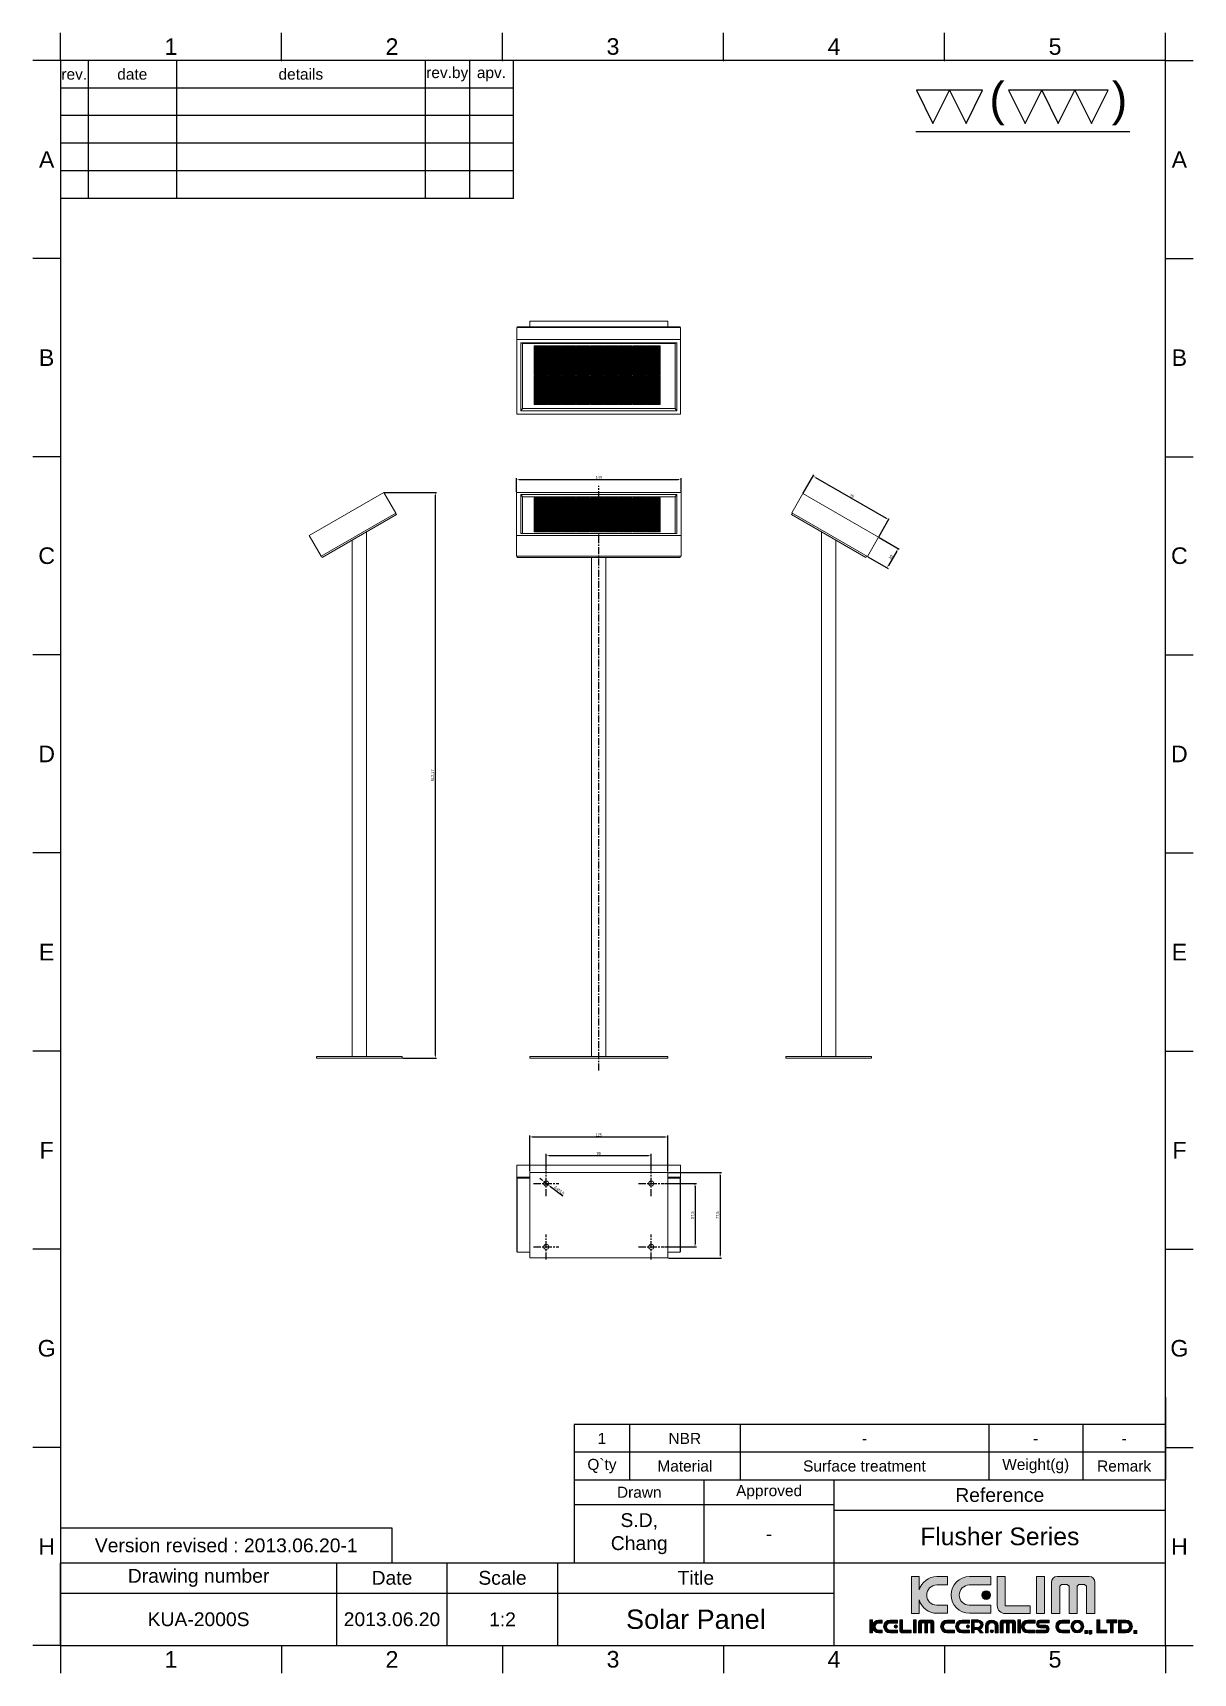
# Model space of a CAD drawing. Header units: millimetres. Extents: x 935 to 1985, y 2093 to 3578.
import ezdxf

# ---------------------------------------------------------------- set-up
doc = ezdxf.new("R2010")
doc.units = ezdxf.units.MM
doc.header["$LTSCALE"] = 0.1
doc.linetypes.add('CENTERX2', pattern=[101.6, 63.5, -12.7, 12.7, -12.7])
for name, color, linetype in [('2', 2, 'Continuous'), ('5', 2, 'Continuous'), ('______', 7, 'Continuous'), ('FORM', 7, 'Continuous'), ('TEXT', 2, 'Continuous')]:
    doc.layers.add(name, color=color, linetype=linetype)
doc.styles.get("Standard").update_dxf_attribs({"font": 'arial_0.ttf'})
doc.dimstyles.new('ISO-25', dxfattribs={"dimtxt": 2.5, "dimasz": 2.5, "dimexe": 1.25, "dimexo": 0.625, "dimtad": 1, "dimtxsty": 'Standard', "dimcen": 2.5, "dimadec": 0, "dimazin": 0, "dimtfac": 1, "dimtmove": 0, "dimatfit": 3, "dimfxl": 1, "dimarcsym": 0})

msp = doc.modelspace()

# ---------------------------------------------------------------- texts
at = {"layer": '2', "color": 2, "char_height": 30, "attachment_point": 5}
for s, insert in [('(', (1807.812, 3514.33)), (')', (1918.661, 3514.33))]:
    msp.add_mtext(s, dxfattribs=dict(at, insert=insert))
at = {"layer": 'FORM', "char_height": 15, "attachment_point": 5}
for s, width, insert in [('1', 40, (1060.28, 3565.97)), ('2', 40, (1260.28, 3565.97)), ('3', 40, (1460.28, 3565.97)), ('4', 40, (1660.28, 3565.97)), ('5', 40, (1860.28, 3565.97)), ('A', 5, (947.78, 3463.782)), ('A', 5, (1972.78, 3463.782)), ('B', 5, (947.78, 3284.407)), ('B', 5, (1972.78, 3284.407)), ('C', 5, (947.78, 3105.032)), ('C', 5, (1972.78, 3105.032)), ('D', 5, (947.78, 2925.657)), ('D', 5, (1972.78, 2925.657)), ('E', 5, (947.78, 2746.282)), ('E', 5, (1972.78, 2746.282)), ('F', 5, (947.78, 2566.907)), ('F', 5, (1972.78, 2566.907)), ('G', 5, (947.78, 2387.532)), ('G', 5, (1972.78, 2387.532)), ('H', 5, (947.78, 2208.157)), ('H', 5, (1972.78, 2208.157)), ('1', 40, (1060.28, 2105.97)), ('2', 40, (1260.28, 2105.97)), ('3', 40, (1460.28, 2105.97)), ('4', 40, (1660.28, 2105.97)), ('5', 40, (1860.28, 2105.97))]:
    msp.add_mtext_dynamic_manual_height_columns(s, width=width, gutter_width=12.5, heights=[0], dxfattribs=dict(at, insert=insert))
at = {"layer": 'TEXT', "attachment_point": 5}
for s, width, insert, char_height in [('rev.', 5, (972.78, 3540.97), 10), ('date', 16, (1025.28, 3540.97), 10), ('details', 45, (1177.78, 3540.97), 10), ('rev.by', 8, (1310.28, 3540.97), 10), ('apv.', 8, (1350.28, 3540.97), 10), ('1', 10, (1450.28, 2305.97), 10), ('NBR', 20, (1525.28, 2305.97), 10), ('-', 45, (1687.78, 2305.97), 10), ('-', 17, (1842.78, 2305.97), 10), ('-', 15, (1922.78, 2305.97), 10), ('Q`ty', 10, (1450.28, 2280.97), 10), ('Weight(g)', 17, (1842.78, 2280.97), 10), ('Material', 20, (1525.28, 2280.97), 10), ('Surface treatment', 135, (1687.78, 2280.97), 10), ('Remark', 15, (1922.78, 2280.97), 10), ('Drawn', 23.5, (1484.03, 2257.22), 10), ('Approved', 23.5, (1601.53, 2257.22), 10), ('Reference', 60, (1810.28, 2254.72), 12.5), ('S.D, Chang', 70.5, (1484.03, 2219.72), 12.5), ('Version revised : 2013.06.20-1', 281.24678, (1110.311, 2209.095), 12.5), ('-', 23.5, (1601.53, 2219.72), 12.5), ('Flusher Series', 180, (1810.28, 2217.22), 16), ('Drawing number', 150, (1085.28, 2179.72), 12.5), ('Date', 20, (1260.28, 2179.72), 12.5), ('Scale', 20, (1360.28, 2179.72), 12.5), ('Title', 50, (1535.28, 2179.72), 12.5), ('2013.06.20', 20, (1260.28, 2142.22), 12.5), ('1:2', 20, (1360.28, 2142.22), 12.5)]:
    msp.add_mtext_dynamic_manual_height_columns(s, width=width, gutter_width=12.5, heights=[0], dxfattribs=dict(at, insert=insert, char_height=char_height))
at = {"layer": 'TEXT', "linetype": 'CENTERX2', "attachment_point": 5}
for s, width, insert, char_height in [('KUA-2000S', 49.99386, (1085.296, 2142.22), 12.5), ('Solar Panel', 150, (1535.28, 2142.22), 17.5)]:
    msp.add_mtext_dynamic_manual_height_columns(s, width=width, gutter_width=12.5, heights=[0], dxfattribs=dict(at, insert=insert, char_height=char_height))

# ---------------------------------------------------------------- blocks, each defined once
blk = doc.blocks.new('*D50')
at = {"layer": '5', "color": 0, "lineweight": -2, "transparency": 16777216}
for p, q in [((1253.6, 3162.3), (1300.7, 3162.3)), ((1299.5, 3159.8), (1299.5, 2652.7)), ((1270.1, 2650.2), (1300.7, 2650.2))]:
    blk.add_line(p, q, dxfattribs=at)
at = {"layer": '5', "color": 0, "transparency": 16777216}
for points in [[(1299.1, 3159.8), (1299.9, 3159.8), (1299.5, 3162.3)], [(1299.1, 2652.7), (1299.9, 2652.7), (1299.5, 2650.2)]]:
    blk.add_solid(points, dxfattribs=at)
at = {"layer": 'Defpoints', "color": 0, "transparency": 16777216}
for p in [(1253, 3162.3), (1269.4, 2650.2), (1299.5, 2650.2)]:
    blk.add_point(p, dxfattribs=at)
at = {"layer": '5', "color": 0, "transparency": 16777216, "insert": (1297.4, 2906.2), "char_height": 2.5, "attachment_point": 5, "rotation": 90}
blk.add_mtext('512,17', dxfattribs=at)
blk = doc.blocks.new('*D51')
at = {"layer": '5', "color": 0, "lineweight": -2, "transparency": 16777216}
for p, q in [((1372.9, 3163), (1372.9, 3175.4)), ((1375.4, 3174.1), (1519.4, 3174.1)), ((1521.9, 3163), (1521.9, 3175.4))]:
    blk.add_line(p, q, dxfattribs=at)
at = {"layer": '5', "color": 0, "transparency": 16777216}
for points in [[(1375.4, 3174.5), (1375.4, 3173.7), (1372.9, 3174.1)], [(1519.4, 3174.5), (1519.4, 3173.7), (1521.9, 3174.1)]]:
    blk.add_solid(points, dxfattribs=at)
at = {"layer": 'Defpoints', "color": 0, "transparency": 16777216}
for p in [(1521.9, 3174.1), (1372.9, 3162.3), (1521.9, 3162.3)]:
    blk.add_point(p, dxfattribs=at)
at = {"layer": '5', "color": 0, "transparency": 16777216, "insert": (1447.4, 3176), "char_height": 2.5, "attachment_point": 5}
blk.add_mtext('149', dxfattribs=at)
blk = doc.blocks.new('*D52')
at = {"layer": '5', "color": 0, "lineweight": -2, "transparency": 16777216}
for p, q in [((1632.3, 3161.8), (1641.9, 3178.4)), ((1643.4, 3176), (1707.5, 3139)), ((1700.7, 3122.3), (1710.3, 3138.9))]:
    blk.add_line(p, q, dxfattribs=at)
at = {"layer": '5', "color": 0, "transparency": 16777216}
for points in [[(1643.6, 3176.4), (1643.2, 3175.7), (1641.3, 3177.3)], [(1707.7, 3139.4), (1707.3, 3138.7), (1709.7, 3137.8)]]:
    blk.add_solid(points, dxfattribs=at)
at = {"layer": 'Defpoints', "color": 0, "transparency": 16777216}
for p in [(1632, 3161.3), (1709.7, 3137.8), (1700.4, 3121.8)]:
    blk.add_point(p, dxfattribs=at)
at = {"layer": '5', "color": 0, "transparency": 16777216, "insert": (1676.4, 3159.2), "char_height": 2.5, "attachment_point": 5, "rotation": 330}
blk.add_mtext('79', dxfattribs=at)
blk = doc.blocks.new('*D53')
at = {"layer": '5', "color": 0, "lineweight": -2, "transparency": 16777216}
for p, q in [((1701, 3121.5), (1719.3, 3110.9)), ((1691, 3104.1), (1709.3, 3093.6)), ((1717, 3109.3), (1709.5, 3096.3))]:
    blk.add_line(p, q, dxfattribs=at)
at = {"layer": '5', "color": 0, "transparency": 16777216}
for points in [[(1716.6, 3109.5), (1717.3, 3109.1), (1718.2, 3111.5)], [(1709.1, 3096.6), (1709.8, 3096.1), (1708.2, 3094.2)]]:
    blk.add_solid(points, dxfattribs=at)
at = {"layer": 'Defpoints', "color": 0, "transparency": 16777216}
for p in [(1700.4, 3121.8), (1690.4, 3104.5), (1708.2, 3094.2)]:
    blk.add_point(p, dxfattribs=at)
at = {"layer": '5', "color": 0, "transparency": 16777216, "insert": (1711.6, 3103.8), "char_height": 2.5, "attachment_point": 5, "rotation": 60}
blk.add_mtext('20', dxfattribs=at)
blk = doc.blocks.new('*D54')
at = {"layer": '5', "color": 0, "lineweight": -2, "transparency": 16777216}
for p, q in [((1399.9, 2548.9), (1399.9, 2563.5)), ((1402.4, 2562.2), (1492.4, 2562.2)), ((1494.9, 2548.9), (1494.9, 2563.5))]:
    blk.add_line(p, q, dxfattribs=at)
at = {"layer": '5', "color": 0, "transparency": 16777216}
for points in [[(1402.4, 2562.6), (1402.4, 2561.8), (1399.9, 2562.2)], [(1492.4, 2562.6), (1492.4, 2561.8), (1494.9, 2562.2)]]:
    blk.add_solid(points, dxfattribs=at)
at = {"layer": 'Defpoints', "color": 0, "transparency": 16777216}
for p in [(1494.9, 2562.2), (1399.9, 2548.2), (1494.9, 2548.2)]:
    blk.add_point(p, dxfattribs=at)
at = {"layer": '5', "color": 0, "transparency": 16777216, "insert": (1447.4, 2564.1), "char_height": 2.5, "attachment_point": 5}
blk.add_mtext('95', dxfattribs=at)
blk = doc.blocks.new('*D55')
at = {"layer": '5', "color": 0, "lineweight": -2, "transparency": 16777216}
for p, q in [((1384.9, 2547.5), (1384.9, 2580.2)), ((1387.4, 2578.9), (1507.4, 2578.9)), ((1509.9, 2547.5), (1509.9, 2580.2))]:
    blk.add_line(p, q, dxfattribs=at)
at = {"layer": '5', "color": 0, "transparency": 16777216}
for points in [[(1387.4, 2579.4), (1387.4, 2578.5), (1384.9, 2578.9)], [(1507.4, 2579.4), (1507.4, 2578.5), (1509.9, 2578.9)]]:
    blk.add_solid(points, dxfattribs=at)
at = {"layer": 'Defpoints', "color": 0, "transparency": 16777216}
for p in [(1509.9, 2578.9), (1384.9, 2546.8), (1509.9, 2546.8)]:
    blk.add_point(p, dxfattribs=at)
at = {"layer": '5', "color": 0, "transparency": 16777216, "insert": (1447.4, 2580.8), "char_height": 2.5, "attachment_point": 5}
blk.add_mtext('125', dxfattribs=at)
blk = doc.blocks.new('*D56')
at = {"layer": '5', "color": 0, "lineweight": -2, "transparency": 16777216}
for p, q in [((1506.9, 2536.8), (1535.7, 2536.8)), ((1534.5, 2534.3), (1534.5, 2481.8)), ((1506.9, 2479.3), (1535.7, 2479.3))]:
    blk.add_line(p, q, dxfattribs=at)
at = {"layer": '5', "color": 0, "transparency": 16777216}
for points in [[(1534, 2534.3), (1534.9, 2534.3), (1534.5, 2536.8)], [(1534, 2481.8), (1534.9, 2481.8), (1534.5, 2479.3)]]:
    blk.add_solid(points, dxfattribs=at)
at = {"layer": 'Defpoints', "color": 0, "transparency": 16777216}
for p in [(1506.3, 2536.8), (1506.3, 2479.3), (1534.5, 2479.3)]:
    blk.add_point(p, dxfattribs=at)
at = {"layer": '5', "color": 0, "transparency": 16777216, "insert": (1532.3, 2508.1), "char_height": 2.5, "attachment_point": 5, "rotation": 90}
blk.add_mtext('57,5', dxfattribs=at)
blk = doc.blocks.new('*D57')
at = {"layer": '5', "color": 0, "lineweight": -2, "transparency": 16777216}
for p, q in [((1510.5, 2546.8), (1558.4, 2546.8)), ((1557.2, 2544.3), (1557.2, 2471.8)), ((1510.5, 2469.3), (1558.4, 2469.3))]:
    blk.add_line(p, q, dxfattribs=at)
at = {"layer": '5', "color": 0, "transparency": 16777216}
for points in [[(1556.8, 2544.3), (1557.6, 2544.3), (1557.2, 2546.8)], [(1556.8, 2471.8), (1557.6, 2471.8), (1557.2, 2469.3)]]:
    blk.add_solid(points, dxfattribs=at)
at = {"layer": 'Defpoints', "color": 0, "transparency": 16777216}
for p in [(1509.9, 2546.8), (1509.9, 2469.3), (1557.2, 2469.3)]:
    blk.add_point(p, dxfattribs=at)
at = {"layer": '5', "color": 0, "transparency": 16777216, "insert": (1555, 2508.1), "char_height": 2.5, "attachment_point": 5, "rotation": 90}
blk.add_mtext('77,5', dxfattribs=at)
blk = doc.blocks.new('*D58')
at = {"layer": '5', "color": 0, "lineweight": -2, "transparency": 16777216}
for p, q in [((1396.1, 2539.7), (1394.2, 2541.3)), ((1398.1, 2538.2), (1401.7, 2535.5)), ((1414.8, 2525.3), (1403.7, 2533.9))]:
    blk.add_line(p, q, dxfattribs=at)
at = {"layer": '5', "color": 0, "transparency": 16777216}
for points in [[(1396.4, 2540.1), (1395.9, 2539.4), (1398.1, 2538.2)], [(1403.9, 2534.3), (1403.4, 2533.6), (1401.7, 2535.5)]]:
    blk.add_solid(points, dxfattribs=at)
at = {"layer": 'Defpoints', "color": 0, "transparency": 16777216}
for p in [(1398.1, 2538.2), (1401.7, 2535.5)]:
    blk.add_point(p, dxfattribs=at)
at = {"layer": '5', "color": 0, "transparency": 16777216, "insert": (1411.5, 2530.5), "char_height": 2.5, "attachment_point": 5, "rotation": 322.1959}
blk.add_mtext('4-∅4,5', dxfattribs=at)

# ---------------------------------------------------------------- dimensions: what is measured, and where the dimension line sits
at = {"layer": '5'}
for base, p1, p2, angle, picture, middle in [((1709.67, 3137.783), (1632.013, 3161.277), (1700.429, 3121.777), 330, '*D52', (1676.413, 3159.18)), ((1299.488, 2650.1606), (1252.9595, 3162.3264), (1269.4345, 2650.1606), 90, '*D50', (1297.3606, 2906.2435)), ((1708.231, 3094.179), (1700.429, 3121.777), (1690.429, 3104.457), 240, '*D53', (1711.584, 3103.79)), ((1557.17, 2469.335), (1509.902, 2546.835), (1509.902, 2469.335), 90, '*D57', (1555.048, 2508.085)), ((1534.45, 2479.335), (1506.312, 2536.835), (1506.312, 2479.335), 90, '*D56', (1532.328, 2508.085))]:
    dim = msp.add_linear_dim(base=base, p1=p1, p2=p2, angle=angle, dimstyle='ISO-25', override={"dimtmove": 1}, dxfattribs=at)
    dim.commit()
    dim.dimension.update_dxf_attribs({"geometry": picture, "text_midpoint": middle})
for base, p1, p2, picture, middle in [((1521.902, 3174.101), (1372.902, 3162.326), (1521.902, 3162.326), '*D51', (1447.402, 3176.003)), ((1509.902, 2578.943), (1384.902, 2546.835), (1509.902, 2546.835), '*D55', (1447.402, 2580.844)), ((1494.902, 2562.221), (1399.902, 2548.245), (1494.902, 2548.245), '*D54', (1447.402, 2564.123))]:
    dim = msp.add_linear_dim(base=base, p1=p1, p2=p2, dimstyle='ISO-25', override={"dimtmove": 1}, dxfattribs=at)
    dim.commit()
    dim.dimension.update_dxf_attribs({"geometry": picture, "text_midpoint": middle})
dim = msp.add_diameter_dim_2p(p1=(1398.125, 2538.214), p2=(1401.68, 2535.456), text='4-<>', dimstyle='ISO-25', override={"dimtmove": 1}, dxfattribs=at)
dim.commit()
dim.dimension.update_dxf_attribs({"geometry": '*D58', "text_midpoint": (1411.532, 2530.499)})

# ---------------------------------------------------------------- hatches: boundary and pattern name
for points in [[(1400.902, 3295.019), (1388.902, 3295.019), (1388.902, 3282.245), (1400.902, 3282.245)], [(1413.652, 3295.019), (1401.652, 3295.019), (1401.652, 3282.245), (1413.652, 3282.245)], [(1426.402, 3295.019), (1414.402, 3295.019), (1414.402, 3282.245), (1426.402, 3282.245)], [(1439.152, 3295.019), (1427.152, 3295.019), (1427.152, 3282.245), (1439.152, 3282.245)], [(1451.902, 3295.019), (1439.902, 3295.019), (1439.902, 3282.245), (1451.902, 3282.245)], [(1464.652, 3295.019), (1452.652, 3295.019), (1452.652, 3282.245), (1464.652, 3282.245)], [(1477.402, 3295.019), (1465.402, 3295.019), (1465.402, 3282.245), (1477.402, 3282.245)], [(1490.152, 3295.019), (1478.152, 3295.019), (1478.152, 3282.245), (1490.152, 3282.245)], [(1502.902, 3295.019), (1490.902, 3295.019), (1490.902, 3282.245), (1502.902, 3282.245)], [(1400.902, 3281.596), (1388.902, 3281.596), (1388.902, 3268.822), (1400.902, 3268.822)], [(1400.902, 3268.172), (1388.902, 3268.172), (1388.902, 3255.398), (1400.902, 3255.398)], [(1413.652, 3281.596), (1401.652, 3281.596), (1401.652, 3268.822), (1413.652, 3268.822)], [(1413.652, 3268.172), (1401.652, 3268.172), (1401.652, 3255.398), (1413.652, 3255.398)], [(1426.402, 3281.596), (1414.402, 3281.596), (1414.402, 3268.822), (1426.402, 3268.822)], [(1426.402, 3268.172), (1414.402, 3268.172), (1414.402, 3255.398), (1426.402, 3255.398)], [(1439.152, 3281.596), (1427.152, 3281.596), (1427.152, 3268.822), (1439.152, 3268.822)], [(1439.152, 3268.172), (1427.152, 3268.172), (1427.152, 3255.398), (1439.152, 3255.398)], [(1451.902, 3281.596), (1439.902, 3281.596), (1439.902, 3268.822), (1451.902, 3268.822)], [(1451.902, 3268.172), (1439.902, 3268.172), (1439.902, 3255.398), (1451.902, 3255.398)], [(1464.652, 3281.596), (1452.652, 3281.596), (1452.652, 3268.822), (1464.652, 3268.822)], [(1464.652, 3268.172), (1452.652, 3268.172), (1452.652, 3255.398), (1464.652, 3255.398)], [(1477.402, 3281.596), (1465.402, 3281.596), (1465.402, 3268.822), (1477.402, 3268.822)], [(1477.402, 3268.172), (1465.402, 3268.172), (1465.402, 3255.398), (1477.402, 3255.398)], [(1490.152, 3281.596), (1478.152, 3281.596), (1478.152, 3268.822), (1490.152, 3268.822)], [(1490.152, 3268.172), (1478.152, 3268.172), (1478.152, 3255.398), (1490.152, 3255.398)], [(1502.902, 3281.596), (1490.902, 3281.596), (1490.902, 3268.822), (1502.902, 3268.822)], [(1502.902, 3268.172), (1490.902, 3268.172), (1490.902, 3255.398), (1502.902, 3255.398)], [(1400.902, 3254.749), (1388.902, 3254.749), (1388.902, 3241.975), (1400.902, 3241.975)], [(1413.652, 3254.749), (1401.652, 3254.749), (1401.652, 3241.975), (1413.652, 3241.975)], [(1426.402, 3254.749), (1414.402, 3254.749), (1414.402, 3241.975), (1426.402, 3241.975)], [(1439.152, 3254.749), (1427.152, 3254.749), (1427.152, 3241.975), (1439.152, 3241.975)], [(1451.902, 3254.749), (1439.902, 3254.749), (1439.902, 3241.975), (1451.902, 3241.975)], [(1464.652, 3254.749), (1452.652, 3254.749), (1452.652, 3241.975), (1464.652, 3241.975)], [(1477.402, 3254.749), (1465.402, 3254.749), (1465.402, 3241.975), (1477.402, 3241.975)], [(1490.152, 3254.749), (1478.152, 3254.749), (1478.152, 3241.975), (1490.152, 3241.975)], [(1502.902, 3254.749), (1490.902, 3254.749), (1490.902, 3241.975), (1502.902, 3241.975)], [(1400.902, 3157.494), (1388.902, 3157.494), (1388.902, 3150.119), (1400.902, 3150.119)], [(1400.902, 3149.744), (1388.902, 3149.744), (1388.902, 3142.369), (1400.902, 3142.369)], [(1413.652, 3157.494), (1401.652, 3157.494), (1401.652, 3150.119), (1413.652, 3150.119)], [(1413.652, 3149.744), (1401.652, 3149.744), (1401.652, 3142.369), (1413.652, 3142.369)], [(1426.402, 3157.494), (1414.402, 3157.494), (1414.402, 3150.119), (1426.402, 3150.119)], [(1426.402, 3149.744), (1414.402, 3149.744), (1414.402, 3142.369), (1426.402, 3142.369)], [(1439.152, 3157.494), (1427.152, 3157.494), (1427.152, 3150.119), (1439.152, 3150.119)], [(1439.152, 3149.744), (1427.152, 3149.744), (1427.152, 3142.369), (1439.152, 3142.369)], [(1447.402, 3157.494), (1439.902, 3157.494), (1439.902, 3150.119), (1447.402, 3150.119)], [(1447.402, 3149.744), (1439.902, 3149.744), (1439.902, 3142.369), (1447.402, 3142.369)], [(1451.902, 3157.494), (1447.402, 3157.494), (1447.402, 3150.119), (1451.902, 3150.119)], [(1451.902, 3149.744), (1447.402, 3149.744), (1447.402, 3142.369), (1451.902, 3142.369)], [(1464.652, 3157.494), (1452.652, 3157.494), (1452.652, 3150.119), (1464.652, 3150.119)], [(1464.652, 3149.744), (1452.652, 3149.744), (1452.652, 3142.369), (1464.652, 3142.369)], [(1477.402, 3157.494), (1465.402, 3157.494), (1465.402, 3150.119), (1477.402, 3150.119)], [(1477.402, 3149.744), (1465.402, 3149.744), (1465.402, 3142.369), (1477.402, 3142.369)], [(1490.152, 3157.494), (1478.152, 3157.494), (1478.152, 3150.119), (1490.152, 3150.119)], [(1490.152, 3149.744), (1478.152, 3149.744), (1478.152, 3142.369), (1490.152, 3142.369)], [(1502.902, 3157.494), (1490.902, 3157.494), (1490.902, 3150.119), (1502.902, 3150.119)], [(1502.902, 3149.744), (1490.902, 3149.744), (1490.902, 3142.369), (1502.902, 3142.369)], [(1400.902, 3141.994), (1388.902, 3141.994), (1388.902, 3134.619), (1400.902, 3134.619)], [(1400.902, 3134.244), (1388.902, 3134.244), (1388.902, 3126.869), (1400.902, 3126.869)], [(1413.652, 3141.994), (1401.652, 3141.994), (1401.652, 3134.619), (1413.652, 3134.619)], [(1413.652, 3134.244), (1401.652, 3134.244), (1401.652, 3126.869), (1413.652, 3126.869)], [(1426.402, 3141.994), (1414.402, 3141.994), (1414.402, 3134.619), (1426.402, 3134.619)], [(1426.402, 3134.244), (1414.402, 3134.244), (1414.402, 3126.869), (1426.402, 3126.869)], [(1439.152, 3141.994), (1427.152, 3141.994), (1427.152, 3134.619), (1439.152, 3134.619)], [(1439.152, 3134.244), (1427.152, 3134.244), (1427.152, 3126.869), (1439.152, 3126.869)], [(1447.402, 3141.994), (1439.902, 3141.994), (1439.902, 3134.619), (1447.402, 3134.619)], [(1447.402, 3134.244), (1439.902, 3134.244), (1439.902, 3126.869), (1447.402, 3126.869)], [(1451.902, 3141.994), (1447.402, 3141.994), (1447.402, 3134.619), (1451.902, 3134.619)], [(1451.902, 3134.244), (1447.402, 3134.244), (1447.402, 3126.869), (1451.902, 3126.869)], [(1464.652, 3141.994), (1452.652, 3141.994), (1452.652, 3134.619), (1464.652, 3134.619)], [(1464.652, 3134.244), (1452.652, 3134.244), (1452.652, 3126.869), (1464.652, 3126.869)], [(1477.402, 3141.994), (1465.402, 3141.994), (1465.402, 3134.619), (1477.402, 3134.619)], [(1477.402, 3134.244), (1465.402, 3134.244), (1465.402, 3126.869), (1477.402, 3126.869)], [(1490.152, 3141.994), (1478.152, 3141.994), (1478.152, 3134.619), (1490.152, 3134.619)], [(1490.152, 3134.244), (1478.152, 3134.244), (1478.152, 3126.869), (1490.152, 3126.869)], [(1502.902, 3141.994), (1490.902, 3141.994), (1490.902, 3134.619), (1502.902, 3134.619)], [(1502.902, 3134.244), (1490.902, 3134.244), (1490.902, 3126.869), (1502.902, 3126.869)]]:
    msp.add_hatch(color=8).paths.add_polyline_path(points, flags=0)
at = {"layer": 'TEXT'}
h = msp.add_hatch(color=2, dxfattribs=at)
h.dxf.hatch_style = 2
edge = h.paths.add_edge_path()
edge.add_spline(control_points=[(1762.927, 2155.03), (1762.927, 2155.03), (1753.28, 2155.03), (1753.28, 2155.03), (1748.206, 2155.03), (1744.121, 2159.118), (1744.121, 2164.176), (1744.121, 2169.254), (1748.206, 2173.341), (1753.28, 2173.341), (1753.28, 2173.341), (1762.927, 2173.341), (1762.927, 2173.341), (1762.927, 2173.341), (1762.927, 2180.909), (1762.927, 2180.909), (1762.927, 2180.909), (1753.393, 2180.909), (1753.393, 2180.909), (1745.76, 2180.909), (1739.357, 2175.796), (1737.402, 2168.8), (1737.402, 2168.8), (1737.402, 2181.147), (1737.402, 2181.147), (1737.402, 2181.147), (1730.344, 2181.147), (1730.344, 2181.147), (1730.344, 2181.147), (1730.344, 2147.459), (1730.344, 2147.459), (1730.344, 2147.459), (1737.402, 2147.459), (1737.402, 2147.459), (1737.402, 2147.459), (1737.402, 2159.818), (1737.402, 2159.818), (1739.357, 2152.827), (1745.76, 2147.693), (1753.393, 2147.693), (1753.393, 2147.693), (1762.927, 2147.693), (1762.927, 2147.693), (1762.927, 2147.693), (1762.927, 2155.03), (1762.927, 2155.03)], knot_values=[0, 0, 0, 0, 1, 1, 1, 2, 2, 2, 3, 3, 3, 4, 4, 4, 5, 5, 5, 6, 6, 6, 7, 7, 7, 8, 8, 8, 9, 9, 9, 10, 10, 10, 11, 11, 11, 12, 12, 12, 13, 13, 13, 14, 14, 14, 15, 15, 15, 15], degree=3, periodic=0)
h = msp.add_hatch(color=256, dxfattribs=at)
h.dxf.hatch_style = 2
edge = h.paths.add_edge_path()
edge.add_spline(control_points=[(1782.84, 2147.693), (1782.84, 2147.693), (1802.041, 2147.693), (1802.041, 2147.693), (1802.041, 2147.693), (1802.041, 2155.03), (1802.041, 2155.03), (1802.041, 2155.03), (1782.719, 2155.03), (1782.719, 2155.03), (1777.654, 2155.03), (1773.567, 2159.118), (1773.567, 2164.176), (1773.567, 2169.254), (1777.652, 2173.341), (1782.719, 2173.341), (1782.719, 2173.341), (1802.041, 2173.341), (1802.041, 2173.341), (1802.041, 2173.341), (1802.041, 2180.909), (1802.041, 2180.909), (1802.041, 2180.909), (1782.84, 2180.909), (1782.84, 2180.909), (1773.658, 2180.909), (1766.233, 2173.497), (1766.233, 2164.305), (1766.233, 2155.135), (1773.658, 2147.693), (1782.84, 2147.693)], knot_values=[0, 0, 0, 0, 1, 1, 1, 2, 2, 2, 3, 3, 3, 4, 4, 4, 5, 5, 5, 6, 6, 6, 7, 7, 7, 8, 8, 8, 9, 9, 9, 10, 10, 10, 10], degree=3, periodic=0)
h = msp.add_hatch(color=2, dxfattribs=at)
h.dxf.hatch_style = 2
edge = h.paths.add_edge_path()
edge.add_spline(control_points=[(1793.947, 2164.176), (1793.947, 2161.974), (1795.727, 2160.161), (1797.943, 2160.161), (1800.152, 2160.161), (1801.948, 2161.974), (1801.948, 2164.176), (1801.948, 2166.398), (1800.152, 2168.178), (1797.943, 2168.178), (1795.727, 2168.178), (1793.947, 2166.398), (1793.947, 2164.176)], knot_values=[0, 0, 0, 0, 1, 1, 1, 2, 2, 2, 3, 3, 3, 4, 4, 4, 4], degree=3, periodic=0)
h = msp.add_hatch(color=2, dxfattribs=at)
h.dxf.hatch_style = 2
edge = h.paths.add_edge_path()
edge.add_spline(control_points=[(1815.061, 2147.436), (1815.061, 2147.436), (1837.758, 2147.436), (1837.758, 2147.436), (1837.758, 2147.436), (1837.758, 2154.505), (1837.758, 2154.505), (1837.758, 2154.505), (1815.112, 2154.505), (1815.112, 2154.505), (1815.112, 2154.505), (1815.085, 2154.429), (1815.085, 2154.429), (1815.085, 2154.429), (1815.085, 2181.147), (1815.085, 2181.147), (1815.085, 2181.147), (1808.012, 2181.147), (1808.012, 2181.147), (1808.012, 2181.147), (1808.012, 2154.505), (1808.012, 2154.505), (1808.012, 2154.505), (1807.988, 2154.531), (1807.988, 2154.531), (1807.988, 2150.605), (1811.17, 2147.406), (1815.112, 2147.406), (1815.112, 2147.406), (1815.061, 2147.436), (1815.061, 2147.436)], knot_values=[0, 0, 0, 0, 1, 1, 1, 2, 2, 2, 3, 3, 3, 4, 4, 4, 5, 5, 5, 6, 6, 6, 7, 7, 7, 8, 8, 8, 9, 9, 9, 10, 10, 10, 10], degree=3, periodic=0)
h = msp.add_hatch(color=2, dxfattribs=at)
h.dxf.hatch_style = 2
h.paths.add_polyline_path([(1850.709, 2181.147), (1843.644, 2181.147), (1843.644, 2147.459), (1850.709, 2147.459)])
h = msp.add_hatch(color=2, dxfattribs=at)
h.dxf.hatch_style = 2
edge = h.paths.add_edge_path()
edge.add_spline(control_points=[(1891.079, 2180.988), (1891.079, 2180.988), (1862.316, 2180.988), (1862.316, 2180.988), (1859.358, 2180.988), (1856.962, 2178.608), (1856.962, 2175.672), (1856.962, 2175.672), (1856.962, 2147.511), (1856.962, 2147.511), (1856.962, 2147.511), (1864.605, 2147.511), (1864.605, 2147.511), (1864.605, 2147.511), (1864.605, 2172.185), (1864.605, 2172.185), (1864.605, 2172.185), (1866.193, 2173.787), (1866.193, 2173.787), (1866.193, 2173.787), (1871.318, 2173.787), (1871.318, 2173.787), (1871.318, 2173.787), (1872.915, 2172.185), (1872.915, 2172.185), (1872.915, 2172.185), (1872.915, 2147.511), (1872.915, 2147.511), (1872.915, 2147.511), (1880.297, 2147.511), (1880.297, 2147.511), (1880.297, 2147.511), (1880.297, 2172.185), (1880.297, 2172.185), (1880.297, 2172.185), (1881.911, 2173.787), (1881.911, 2173.787), (1881.911, 2173.787), (1887.016, 2173.787), (1887.016, 2173.787), (1887.016, 2173.787), (1888.606, 2172.185), (1888.606, 2172.185), (1888.606, 2172.185), (1888.606, 2147.511), (1888.606, 2147.511), (1888.606, 2147.511), (1896.433, 2147.511), (1896.433, 2147.511), (1896.433, 2147.511), (1896.433, 2175.672), (1896.433, 2175.672), (1896.433, 2178.608), (1894.027, 2180.988), (1891.079, 2180.988)], knot_values=[0, 0, 0, 0, 1, 1, 1, 2, 2, 2, 3, 3, 3, 4, 4, 4, 5, 5, 5, 6, 6, 6, 7, 7, 7, 8, 8, 8, 9, 9, 9, 10, 10, 10, 11, 11, 11, 12, 12, 12, 13, 13, 13, 14, 14, 14, 15, 15, 15, 16, 16, 16, 17, 17, 17, 18, 18, 18, 18], degree=3, periodic=0)
h = msp.add_hatch(color=2, dxfattribs=at)
h.dxf.hatch_style = 2
edge = h.paths.add_edge_path()
edge.add_spline(control_points=[(1695.091, 2137.302), (1695.091, 2137.302), (1695.091, 2141.625), (1695.091, 2141.625), (1695.091, 2141.625), (1692.629, 2141.625), (1692.629, 2141.625), (1692.629, 2141.625), (1692.629, 2129.876), (1692.629, 2129.876), (1692.629, 2129.876), (1695.091, 2129.876), (1695.091, 2129.876), (1695.091, 2129.876), (1695.091, 2134.205), (1695.091, 2134.205), (1695.766, 2131.759), (1698, 2129.959), (1700.669, 2129.959), (1700.669, 2129.959), (1703.993, 2129.959), (1703.993, 2129.959), (1703.993, 2129.959), (1703.993, 2132.515), (1703.993, 2132.515), (1703.993, 2132.515), (1700.628, 2132.515), (1700.628, 2132.515), (1698.859, 2132.515), (1697.433, 2133.943), (1697.433, 2135.705), (1697.433, 2137.478), (1698.859, 2138.901), (1700.628, 2138.901), (1700.628, 2138.901), (1703.993, 2138.901), (1703.993, 2138.901), (1703.993, 2138.901), (1703.993, 2141.545), (1703.993, 2141.545), (1703.993, 2141.545), (1700.669, 2141.545), (1700.669, 2141.545), (1698, 2141.545), (1695.766, 2139.75), (1695.091, 2137.302)], knot_values=[0, 0, 0, 0, 1, 1, 1, 2, 2, 2, 3, 3, 3, 4, 4, 4, 5, 5, 5, 6, 6, 6, 7, 7, 7, 8, 8, 8, 9, 9, 9, 10, 10, 10, 11, 11, 11, 12, 12, 12, 13, 13, 13, 14, 14, 14, 15, 15, 15, 15], degree=3, periodic=0)
h = msp.add_hatch(color=2, dxfattribs=at)
h.dxf.hatch_style = 2
edge = h.paths.add_edge_path()
edge.add_spline(control_points=[(1705.145, 2135.752), (1705.145, 2132.556), (1707.735, 2129.959), (1710.937, 2129.959), (1710.937, 2129.959), (1717.635, 2129.959), (1717.635, 2129.959), (1717.635, 2129.959), (1717.635, 2132.515), (1717.635, 2132.515), (1717.635, 2132.515), (1710.896, 2132.515), (1710.896, 2132.515), (1709.13, 2132.515), (1707.702, 2133.943), (1707.702, 2135.705), (1707.702, 2137.478), (1709.128, 2138.901), (1710.896, 2138.901), (1710.896, 2138.901), (1717.635, 2138.901), (1717.635, 2138.901), (1717.635, 2138.901), (1717.635, 2141.545), (1717.635, 2141.545), (1717.635, 2141.545), (1710.937, 2141.545), (1710.937, 2141.545), (1707.735, 2141.545), (1705.145, 2138.956), (1705.145, 2135.752)], knot_values=[0, 0, 0, 0, 1, 1, 1, 2, 2, 2, 3, 3, 3, 4, 4, 4, 5, 5, 5, 6, 6, 6, 7, 7, 7, 8, 8, 8, 9, 9, 9, 10, 10, 10, 10], degree=3, periodic=0)
h = msp.add_hatch(color=2, dxfattribs=at)
h.dxf.hatch_style = 2
edge = h.paths.add_edge_path()
edge.add_spline(control_points=[(1722.183, 2132.308), (1722.183, 2132.308), (1722.183, 2141.625), (1722.183, 2141.625), (1722.183, 2141.625), (1719.717, 2141.625), (1719.717, 2141.625), (1719.717, 2141.625), (1719.717, 2132.333), (1719.717, 2132.333), (1719.717, 2132.333), (1719.707, 2132.344), (1719.707, 2132.344), (1719.707, 2130.972), (1720.817, 2129.857), (1722.193, 2129.857), (1722.193, 2129.857), (1722.175, 2129.869), (1722.175, 2129.869), (1722.175, 2129.869), (1730.091, 2129.869), (1730.091, 2129.869), (1730.091, 2129.869), (1730.091, 2132.333), (1730.091, 2132.333), (1730.091, 2132.333), (1722.193, 2132.333), (1722.193, 2132.333), (1722.193, 2132.333), (1722.183, 2132.308), (1722.183, 2132.308)], knot_values=[0, 0, 0, 0, 1, 1, 1, 2, 2, 2, 3, 3, 3, 4, 4, 4, 5, 5, 5, 6, 6, 6, 7, 7, 7, 8, 8, 8, 9, 9, 9, 10, 10, 10, 10], degree=3, periodic=0)
h = msp.add_hatch(color=2, dxfattribs=at)
h.dxf.hatch_style = 2
h.paths.add_polyline_path([(1732.144, 2129.876), (1734.609, 2129.876), (1734.609, 2141.625), (1732.144, 2141.625)])
h = msp.add_hatch(color=2, dxfattribs=at)
h.dxf.hatch_style = 2
edge = h.paths.add_edge_path()
edge.add_spline(control_points=[(1748.689, 2141.57), (1748.689, 2141.57), (1738.656, 2141.57), (1738.656, 2141.57), (1737.624, 2141.57), (1736.79, 2140.74), (1736.79, 2139.717), (1736.79, 2139.717), (1736.79, 2129.894), (1736.79, 2129.894), (1736.79, 2129.894), (1739.455, 2129.894), (1739.455, 2129.894), (1739.455, 2129.894), (1739.455, 2138.501), (1739.455, 2138.501), (1739.455, 2138.501), (1740.008, 2139.058), (1740.008, 2139.058), (1740.008, 2139.058), (1741.796, 2139.058), (1741.796, 2139.058), (1741.796, 2139.058), (1742.353, 2138.501), (1742.353, 2138.501), (1742.353, 2138.501), (1742.353, 2129.894), (1742.353, 2129.894), (1742.353, 2129.894), (1744.927, 2129.894), (1744.927, 2129.894), (1744.927, 2129.894), (1744.927, 2138.501), (1744.927, 2138.501), (1744.927, 2138.501), (1745.492, 2139.058), (1745.492, 2139.058), (1745.492, 2139.058), (1747.27, 2139.058), (1747.27, 2139.058), (1747.27, 2139.058), (1747.825, 2138.501), (1747.825, 2138.501), (1747.825, 2138.501), (1747.825, 2129.894), (1747.825, 2129.894), (1747.825, 2129.894), (1750.557, 2129.894), (1750.557, 2129.894), (1750.557, 2129.894), (1750.557, 2139.717), (1750.557, 2139.717), (1750.557, 2140.74), (1749.715, 2141.57), (1748.689, 2141.57)], knot_values=[0, 0, 0, 0, 1, 1, 1, 2, 2, 2, 3, 3, 3, 4, 4, 4, 5, 5, 5, 6, 6, 6, 7, 7, 7, 8, 8, 8, 9, 9, 9, 10, 10, 10, 11, 11, 11, 12, 12, 12, 13, 13, 13, 14, 14, 14, 15, 15, 15, 16, 16, 16, 17, 17, 17, 18, 18, 18, 18], degree=3, periodic=0)
h = msp.add_hatch(color=2, dxfattribs=at)
h.dxf.hatch_style = 2
edge = h.paths.add_edge_path()
edge.add_spline(control_points=[(1756.713, 2135.752), (1756.713, 2132.556), (1759.302, 2129.959), (1762.506, 2129.959), (1762.506, 2129.959), (1769.201, 2129.959), (1769.201, 2129.959), (1769.201, 2129.959), (1769.201, 2132.515), (1769.201, 2132.515), (1769.201, 2132.515), (1762.462, 2132.515), (1762.462, 2132.515), (1760.696, 2132.515), (1759.271, 2133.943), (1759.271, 2135.705), (1759.271, 2137.478), (1760.696, 2138.901), (1762.462, 2138.901), (1762.462, 2138.901), (1769.201, 2138.901), (1769.201, 2138.901), (1769.201, 2138.901), (1769.201, 2141.545), (1769.201, 2141.545), (1769.201, 2141.545), (1762.506, 2141.545), (1762.506, 2141.545), (1759.302, 2141.545), (1756.713, 2138.956), (1756.713, 2135.752)], knot_values=[0, 0, 0, 0, 1, 1, 1, 2, 2, 2, 3, 3, 3, 4, 4, 4, 5, 5, 5, 6, 6, 6, 7, 7, 7, 8, 8, 8, 9, 9, 9, 10, 10, 10, 10], degree=3, periodic=0)
h = msp.add_hatch(color=2, dxfattribs=at)
h.dxf.hatch_style = 2
edge = h.paths.add_edge_path()
edge.add_spline(control_points=[(1770.356, 2135.752), (1770.356, 2132.556), (1772.944, 2129.959), (1776.148, 2129.959), (1776.148, 2129.959), (1782.844, 2129.959), (1782.844, 2129.959), (1782.844, 2129.959), (1782.844, 2132.515), (1782.844, 2132.515), (1782.844, 2132.515), (1776.105, 2132.515), (1776.105, 2132.515), (1774.339, 2132.515), (1772.913, 2133.943), (1772.913, 2135.705), (1772.913, 2137.478), (1774.339, 2138.901), (1776.105, 2138.901), (1776.105, 2138.901), (1782.844, 2138.901), (1782.844, 2138.901), (1782.844, 2138.901), (1782.844, 2141.545), (1782.844, 2141.545), (1782.844, 2141.545), (1776.148, 2141.545), (1776.148, 2141.545), (1772.944, 2141.545), (1770.356, 2138.956), (1770.356, 2135.752)], knot_values=[0, 0, 0, 0, 1, 1, 1, 2, 2, 2, 3, 3, 3, 4, 4, 4, 5, 5, 5, 6, 6, 6, 7, 7, 7, 8, 8, 8, 9, 9, 9, 10, 10, 10, 10], degree=3, periodic=0)
h = msp.add_hatch(color=2, dxfattribs=at)
h.dxf.hatch_style = 2
edge = h.paths.add_edge_path()
edge.add_spline(control_points=[(1795.291, 2137.296), (1795.291, 2139.685), (1793.1, 2141.625), (1790.395, 2141.625), (1790.395, 2141.625), (1787.198, 2141.625), (1787.198, 2141.625), (1787.198, 2141.625), (1784.735, 2141.625), (1784.735, 2141.625), (1784.735, 2141.625), (1784.735, 2139.713), (1784.735, 2139.713), (1784.735, 2139.713), (1784.735, 2134.94), (1784.735, 2134.94), (1784.735, 2134.94), (1784.735, 2132.967), (1784.735, 2132.967), (1784.735, 2132.967), (1784.735, 2129.876), (1784.735, 2129.876), (1784.735, 2129.876), (1787.198, 2129.876), (1787.198, 2129.876), (1787.198, 2129.876), (1787.198, 2132.967), (1787.198, 2132.967), (1787.198, 2132.967), (1790.197, 2132.967), (1790.197, 2132.967), (1790.197, 2132.967), (1792.818, 2129.876), (1792.818, 2129.876), (1792.818, 2129.876), (1795.282, 2129.876), (1795.282, 2129.876), (1795.282, 2129.876), (1792.355, 2133.329), (1792.355, 2133.329), (1794.083, 2133.997), (1795.291, 2135.518), (1795.291, 2137.296)], knot_values=[0, 0, 0, 0, 1, 1, 1, 2, 2, 2, 3, 3, 3, 4, 4, 4, 5, 5, 5, 6, 6, 6, 7, 7, 7, 8, 8, 8, 9, 9, 9, 10, 10, 10, 11, 11, 11, 12, 12, 12, 13, 13, 13, 14, 14, 14, 14], degree=3, periodic=0)
edge = h.paths.add_edge_path()
edge.add_spline(control_points=[(1790.432, 2134.94), (1790.432, 2134.94), (1787.198, 2134.94), (1787.198, 2134.94), (1787.198, 2134.94), (1787.198, 2139.713), (1787.198, 2139.713), (1787.198, 2139.713), (1790.432, 2139.713), (1790.432, 2139.713), (1791.924, 2139.713), (1793.128, 2138.647), (1793.128, 2137.329), (1793.128, 2136.007), (1791.924, 2134.94), (1790.432, 2134.94)], knot_values=[0, 0, 0, 0, 1, 1, 1, 2, 2, 2, 3, 3, 3, 4, 4, 4, 5, 5, 5, 5], degree=3, periodic=0)
h = msp.add_hatch(color=2, dxfattribs=at)
h.dxf.hatch_style = 2
edge = h.paths.add_edge_path()
edge.add_spline(control_points=[(1803.065, 2141.545), (1799.869, 2141.545), (1797.274, 2139.142), (1797.274, 2136.171), (1797.274, 2136.171), (1797.274, 2129.959), (1797.274, 2129.959), (1797.274, 2129.959), (1799.828, 2129.959), (1799.828, 2129.959), (1799.828, 2129.959), (1799.828, 2136.211), (1799.828, 2136.211), (1799.828, 2137.846), (1801.256, 2139.171), (1803.02, 2139.171), (1804.791, 2139.171), (1806.217, 2137.849), (1806.217, 2136.211), (1806.217, 2136.211), (1806.217, 2129.959), (1806.217, 2129.959), (1806.217, 2129.959), (1808.859, 2129.959), (1808.859, 2129.959), (1808.859, 2129.959), (1808.859, 2136.171), (1808.859, 2136.171), (1808.859, 2139.142), (1806.271, 2141.545), (1803.065, 2141.545)], knot_values=[0, 0, 0, 0, 1, 1, 1, 2, 2, 2, 3, 3, 3, 4, 4, 4, 5, 5, 5, 6, 6, 6, 7, 7, 7, 8, 8, 8, 9, 9, 9, 10, 10, 10, 10], degree=3, periodic=0)
h = msp.add_hatch(color=2, dxfattribs=at)
h.dxf.hatch_style = 2
edge = h.paths.add_edge_path()
edge.add_spline(control_points=[(1822.561, 2141.57), (1822.561, 2141.57), (1812.528, 2141.57), (1812.528, 2141.57), (1811.498, 2141.57), (1810.663, 2140.74), (1810.663, 2139.717), (1810.663, 2139.717), (1810.663, 2129.894), (1810.663, 2129.894), (1810.663, 2129.894), (1813.328, 2129.894), (1813.328, 2129.894), (1813.328, 2129.894), (1813.328, 2138.501), (1813.328, 2138.501), (1813.328, 2138.501), (1813.883, 2139.058), (1813.883, 2139.058), (1813.883, 2139.058), (1815.67, 2139.058), (1815.67, 2139.058), (1815.67, 2139.058), (1816.226, 2138.501), (1816.226, 2138.501), (1816.226, 2138.501), (1816.226, 2129.894), (1816.226, 2129.894), (1816.226, 2129.894), (1818.802, 2129.894), (1818.802, 2129.894), (1818.802, 2129.894), (1818.802, 2138.501), (1818.802, 2138.501), (1818.802, 2138.501), (1819.364, 2139.058), (1819.364, 2139.058), (1819.364, 2139.058), (1821.143, 2139.058), (1821.143, 2139.058), (1821.143, 2139.058), (1821.698, 2138.501), (1821.698, 2138.501), (1821.698, 2138.501), (1821.698, 2129.894), (1821.698, 2129.894), (1821.698, 2129.894), (1824.428, 2129.894), (1824.428, 2129.894), (1824.428, 2129.894), (1824.428, 2139.717), (1824.428, 2139.717), (1824.428, 2140.74), (1823.589, 2141.57), (1822.561, 2141.57)], knot_values=[0, 0, 0, 0, 1, 1, 1, 2, 2, 2, 3, 3, 3, 4, 4, 4, 5, 5, 5, 6, 6, 6, 7, 7, 7, 8, 8, 8, 9, 9, 9, 10, 10, 10, 11, 11, 11, 12, 12, 12, 13, 13, 13, 14, 14, 14, 15, 15, 15, 16, 16, 16, 17, 17, 17, 18, 18, 18, 18], degree=3, periodic=0)
h = msp.add_hatch(color=2, dxfattribs=at)
h.dxf.hatch_style = 2
h.paths.add_polyline_path([(1826.582, 2129.876), (1829.047, 2129.876), (1829.047, 2141.625), (1826.582, 2141.625)])
h = msp.add_hatch(color=2, dxfattribs=at)
h.dxf.hatch_style = 2
edge = h.paths.add_edge_path()
edge.add_spline(control_points=[(1829.768, 2135.752), (1829.768, 2132.556), (1832.357, 2129.959), (1835.561, 2129.959), (1835.561, 2129.959), (1842.257, 2129.959), (1842.257, 2129.959), (1842.257, 2129.959), (1842.257, 2132.515), (1842.257, 2132.515), (1842.257, 2132.515), (1835.518, 2132.515), (1835.518, 2132.515), (1833.752, 2132.515), (1832.326, 2133.943), (1832.326, 2135.705), (1832.326, 2137.478), (1833.752, 2138.901), (1835.518, 2138.901), (1835.518, 2138.901), (1842.257, 2138.901), (1842.257, 2138.901), (1842.257, 2138.901), (1842.257, 2141.545), (1842.257, 2141.545), (1842.257, 2141.545), (1835.561, 2141.545), (1835.561, 2141.545), (1832.357, 2141.545), (1829.768, 2138.956), (1829.768, 2135.752)], knot_values=[0, 0, 0, 0, 1, 1, 1, 2, 2, 2, 3, 3, 3, 4, 4, 4, 5, 5, 5, 6, 6, 6, 7, 7, 7, 8, 8, 8, 9, 9, 9, 10, 10, 10, 10], degree=3, periodic=0)
h = msp.add_hatch(color=2, dxfattribs=at)
h.dxf.hatch_style = 2
edge = h.paths.add_edge_path()
edge.add_spline(control_points=[(1843.496, 2137.962), (1843.496, 2134.376), (1847.146, 2134.682), (1847.146, 2134.682), (1847.146, 2134.682), (1847.237, 2134.682), (1847.237, 2134.682), (1847.237, 2134.682), (1851.169, 2134.682), (1851.169, 2134.682), (1851.169, 2134.682), (1851.876, 2134.682), (1851.876, 2134.682), (1851.876, 2134.682), (1852.83, 2134.529), (1852.83, 2133.607), (1852.83, 2132.686), (1852.21, 2132.333), (1851.872, 2132.333), (1851.872, 2132.333), (1843.496, 2132.333), (1843.496, 2132.333), (1843.496, 2132.333), (1843.496, 2129.963), (1843.496, 2129.963), (1843.496, 2129.963), (1851.82, 2129.963), (1851.82, 2129.963), (1851.82, 2129.963), (1854.913, 2129.959), (1854.913, 2133.546), (1854.913, 2137.136), (1851.263, 2136.826), (1851.263, 2136.826), (1851.263, 2136.826), (1851.169, 2136.826), (1851.169, 2136.826), (1851.169, 2136.826), (1847.237, 2136.826), (1847.237, 2136.826), (1847.237, 2136.826), (1846.531, 2136.826), (1846.531, 2136.826), (1846.531, 2136.826), (1845.577, 2136.979), (1845.577, 2137.9), (1845.577, 2138.818), (1846.199, 2139.171), (1846.535, 2139.171), (1846.535, 2139.171), (1854.913, 2139.171), (1854.913, 2139.171), (1854.913, 2139.171), (1854.913, 2141.545), (1854.913, 2141.545), (1854.913, 2141.545), (1846.589, 2141.545), (1846.589, 2141.545), (1846.589, 2141.545), (1843.496, 2141.549), (1843.496, 2137.962)], knot_values=[0, 0, 0, 0, 1, 1, 1, 2, 2, 2, 3, 3, 3, 4, 4, 4, 5, 5, 5, 6, 6, 6, 7, 7, 7, 8, 8, 8, 9, 9, 9, 10, 10, 10, 11, 11, 11, 12, 12, 12, 13, 13, 13, 14, 14, 14, 15, 15, 15, 16, 16, 16, 17, 17, 17, 18, 18, 18, 19, 19, 19, 20, 20, 20, 20], degree=3, periodic=0)
h = msp.add_hatch(color=2, dxfattribs=at)
h.dxf.hatch_style = 2
edge = h.paths.add_edge_path()
edge.add_spline(control_points=[(1860.873, 2135.752), (1860.873, 2132.556), (1863.461, 2129.959), (1866.665, 2129.959), (1866.665, 2129.959), (1873.361, 2129.959), (1873.361, 2129.959), (1873.361, 2129.959), (1873.361, 2132.515), (1873.361, 2132.515), (1873.361, 2132.515), (1866.622, 2132.515), (1866.622, 2132.515), (1864.856, 2132.515), (1863.43, 2133.943), (1863.43, 2135.705), (1863.43, 2137.478), (1864.856, 2138.901), (1866.622, 2138.901), (1866.622, 2138.901), (1873.361, 2138.901), (1873.361, 2138.901), (1873.361, 2138.901), (1873.361, 2141.545), (1873.361, 2141.545), (1873.361, 2141.545), (1866.665, 2141.545), (1866.665, 2141.545), (1863.461, 2141.545), (1860.873, 2138.956), (1860.873, 2135.752)], knot_values=[0, 0, 0, 0, 1, 1, 1, 2, 2, 2, 3, 3, 3, 4, 4, 4, 5, 5, 5, 6, 6, 6, 7, 7, 7, 8, 8, 8, 9, 9, 9, 10, 10, 10, 10], degree=3, periodic=0)
h = msp.add_hatch(color=2, dxfattribs=at)
h.dxf.hatch_style = 2
edge = h.paths.add_edge_path()
edge.add_spline(control_points=[(1880.431, 2141.545), (1877.231, 2141.545), (1874.639, 2138.953), (1874.639, 2135.752), (1874.639, 2132.556), (1877.231, 2129.963), (1880.431, 2129.963), (1883.63, 2129.963), (1886.223, 2132.556), (1886.223, 2135.752), (1886.223, 2138.953), (1883.63, 2141.545), (1880.431, 2141.545)], knot_values=[0, 0, 0, 0, 1, 1, 1, 2, 2, 2, 3, 3, 3, 4, 4, 4, 4], degree=3, periodic=0)
edge = h.paths.add_edge_path()
edge.add_spline(control_points=[(1880.431, 2132.213), (1878.477, 2132.213), (1876.891, 2133.801), (1876.891, 2135.752), (1876.891, 2137.711), (1878.477, 2139.295), (1880.431, 2139.295), (1882.387, 2139.295), (1883.971, 2137.711), (1883.971, 2135.752), (1883.971, 2133.801), (1882.387, 2132.213), (1880.431, 2132.213)], knot_values=[0, 0, 0, 0, 1, 1, 1, 2, 2, 2, 3, 3, 3, 4, 4, 4, 4], degree=3, periodic=0)
h = msp.add_hatch(color=2, dxfattribs=at)
h.dxf.hatch_style = 2
h.paths.add_polyline_path([(1900.67, 2141.625), (1898.205, 2141.625), (1898.205, 2132.341), (1898.205, 2129.876), (1900.67, 2129.876), (1907.295, 2129.876), (1907.295, 2132.341), (1900.67, 2132.341)])
h = msp.add_hatch(color=2, dxfattribs=at)
h.dxf.hatch_style = 2
h.paths.add_polyline_path([(1910.4, 2141.625), (1907.087, 2141.625), (1907.087, 2139.16), (1910.4, 2139.16), (1910.4, 2129.876), (1912.865, 2129.876), (1912.865, 2139.16), (1916.176, 2139.16), (1916.176, 2141.625), (1912.865, 2141.625)])
h = msp.add_hatch(color=2, dxfattribs=at)
h.dxf.hatch_style = 2
edge = h.paths.add_edge_path()
edge.add_spline(control_points=[(1924.456, 2141.585), (1924.456, 2141.585), (1917.76, 2141.585), (1917.76, 2141.585), (1917.76, 2141.585), (1917.76, 2129.999), (1917.76, 2129.999), (1917.76, 2129.999), (1924.456, 2129.999), (1924.456, 2129.999), (1927.659, 2129.999), (1930.249, 2132.588), (1930.249, 2135.792), (1930.249, 2138.989), (1927.659, 2141.585), (1924.456, 2141.585)], knot_values=[0, 0, 0, 0, 1, 1, 1, 2, 2, 2, 3, 3, 3, 4, 4, 4, 5, 5, 5, 5], degree=3, periodic=0)
edge = h.paths.add_edge_path()
edge.add_spline(control_points=[(1924.498, 2132.643), (1924.498, 2132.643), (1920.225, 2132.643), (1920.225, 2132.643), (1920.225, 2132.643), (1920.225, 2139.025), (1920.225, 2139.025), (1920.225, 2139.025), (1924.498, 2139.025), (1924.498, 2139.025), (1926.266, 2139.025), (1927.69, 2137.602), (1927.69, 2135.836), (1927.69, 2134.066), (1926.266, 2132.643), (1924.498, 2132.643)], knot_values=[0, 0, 0, 0, 1, 1, 1, 2, 2, 2, 3, 3, 3, 4, 4, 4, 5, 5, 5, 5], degree=3, periodic=0)
h = msp.add_hatch(color=2, dxfattribs=at)
h.dxf.hatch_style = 2
edge = h.paths.add_edge_path()
edge.add_spline(control_points=[(1714.812, 2135.705), (1714.812, 2134.936), (1715.432, 2134.307), (1716.204, 2134.307), (1716.977, 2134.307), (1717.602, 2134.936), (1717.602, 2135.705), (1717.602, 2136.48), (1716.977, 2137.103), (1716.204, 2137.103), (1715.432, 2137.103), (1714.812, 2136.48), (1714.812, 2135.705)], knot_values=[0, 0, 0, 0, 1, 1, 1, 2, 2, 2, 3, 3, 3, 4, 4, 4, 4], degree=3, periodic=0)
h = msp.add_hatch(color=2, dxfattribs=at)
h.dxf.hatch_style = 2
edge = h.paths.add_edge_path()
edge.add_spline(control_points=[(1780.023, 2135.705), (1780.023, 2134.936), (1780.641, 2134.307), (1781.415, 2134.307), (1782.185, 2134.307), (1782.811, 2134.936), (1782.811, 2135.705), (1782.811, 2136.48), (1782.185, 2137.103), (1781.415, 2137.103), (1780.641, 2137.103), (1780.023, 2136.48), (1780.023, 2135.705)], knot_values=[0, 0, 0, 0, 1, 1, 1, 2, 2, 2, 3, 3, 3, 4, 4, 4, 4], degree=3, periodic=0)
h = msp.add_hatch(color=2, dxfattribs=at)
h.dxf.hatch_style = 2
edge = h.paths.add_edge_path()
edge.add_spline(control_points=[(1803.106, 2132.839), (1802.334, 2132.839), (1801.714, 2132.217), (1801.714, 2131.441), (1801.714, 2130.677), (1802.334, 2130.043), (1803.106, 2130.043), (1803.878, 2130.043), (1804.503, 2130.677), (1804.503, 2131.441), (1804.503, 2132.217), (1803.878, 2132.839), (1803.106, 2132.839)], knot_values=[0, 0, 0, 0, 1, 1, 1, 2, 2, 2, 3, 3, 3, 4, 4, 4, 4], degree=3, periodic=0)
h = msp.add_hatch(color=2, dxfattribs=at)
h.dxf.hatch_style = 2
h.paths.add_polyline_path([(1887.184, 2129.508), (1889.741, 2129.508), (1889.741, 2132.067), (1887.184, 2132.067)])
h = msp.add_hatch(color=2, dxfattribs=at)
h.dxf.hatch_style = 2
h.paths.add_polyline_path([(1890.917, 2129.508), (1891.941, 2129.508), (1891.225, 2128.893), (1892.76, 2128.893), (1893.477, 2129.508), (1893.477, 2132.067), (1890.917, 2132.067)])
h = msp.add_hatch(color=2, dxfattribs=at)
h.dxf.hatch_style = 2
h.paths.add_polyline_path([(1931.59, 2129.508), (1934.148, 2129.508), (1934.148, 2132.067), (1931.59, 2132.067)])

# ---------------------------------------------------------------- linework, layer by layer
at = {"color": 1, "linetype": 'CENTERX2'}
for p, q in [((1447.402, 2639.058), (1447.402, 3168.284)), ((1399.902, 2525.425), (1399.902, 2548.245)), ((1494.902, 2525.425), (1494.902, 2548.245)), ((1388.492, 2536.835), (1411.312, 2536.835)), ((1483.492, 2536.835), (1506.312, 2536.835)), ((1399.902, 2467.925), (1399.902, 2490.745)), ((1494.902, 2467.925), (1494.902, 2490.745)), ((1388.492, 2479.335), (1411.312, 2479.335)), ((1483.492, 2479.335), (1506.312, 2479.335))]:
    msp.add_line(p, q, dxfattribs=at)
at = {"layer": '2', "color": 2}
for p, q in [((1764.773, 3526.42), (1734.773, 3526.42)), ((1734.773, 3526.42), (1749.773, 3496.42)), ((1749.773, 3496.42), (1764.773, 3526.42)), ((1794.773, 3526.42), (1764.773, 3526.42)), ((1764.773, 3526.42), (1779.773, 3496.42)), ((1779.773, 3496.42), (1794.773, 3526.42)), ((1848.237, 3526.42), (1818.237, 3526.42)), ((1818.237, 3526.42), (1833.237, 3496.42)), ((1833.237, 3496.42), (1848.237, 3526.42)), ((1878.237, 3526.42), (1848.237, 3526.42)), ((1848.237, 3526.42), (1863.237, 3496.42)), ((1863.237, 3496.42), (1878.237, 3526.42)), ((1908.237, 3526.42), (1878.237, 3526.42)), ((1878.237, 3526.42), (1893.237, 3496.42)), ((1893.237, 3496.42), (1908.237, 3526.42)), ((1734.233, 3489.131), (1927.915, 3489.131))]:
    msp.add_line(p, q, dxfattribs=at)
at = {"layer": '______', "lineweight": 15}
for p, q in [((1373.402, 3300.889), (1373.402, 3311.639)), ((1521.402, 3311.639), (1373.402, 3311.639)), ((1373.652, 3311.639), (1373.652, 3312.173)), ((1521.152, 3312.173), (1373.652, 3312.173)), ((1384.902, 3317.364), (1509.902, 3317.364)), ((1384.902, 3312.173), (1384.902, 3317.364)), ((1509.902, 3317.364), (1509.902, 3312.173)), ((1521.152, 3311.639), (1521.152, 3312.173)), ((1521.402, 3300.889), (1521.402, 3311.639)), ((1373.402, 3300.889), (1373.402, 3233.339)), ((1373.402, 3300.889), (1521.402, 3300.889)), ((1376.902, 3297.858), (1517.902, 3297.858)), ((1376.902, 3236.37), (1376.902, 3297.858)), ((1376.902, 3297.858), (1378.402, 3297.309)), ((1378.402, 3297.309), (1516.402, 3297.309)), ((1378.402, 3297.309), (1378.402, 3238.419)), ((1516.402, 3297.309), (1517.902, 3297.858)), ((1516.402, 3297.309), (1516.402, 3238.419)), ((1517.902, 3297.858), (1517.902, 3236.37)), ((1521.402, 3300.889), (1521.402, 3233.339)), ((1400.902, 3295.144), (1388.902, 3295.144)), ((1388.902, 3295.019), (1388.902, 3295.144)), ((1400.902, 3295.019), (1388.902, 3295.019)), ((1388.902, 3295.019), (1388.902, 3282.245)), ((1388.902, 3282.245), (1400.902, 3282.245)), ((1400.902, 3295.019), (1400.902, 3295.144)), ((1400.902, 3282.245), (1400.902, 3295.019)), ((1413.652, 3295.144), (1401.652, 3295.144)), ((1401.652, 3295.019), (1401.652, 3295.144)), ((1413.652, 3295.019), (1401.652, 3295.019)), ((1401.652, 3295.019), (1401.652, 3282.245)), ((1401.652, 3282.245), (1413.652, 3282.245)), ((1413.652, 3295.019), (1413.652, 3295.144)), ((1413.652, 3282.245), (1413.652, 3295.019)), ((1426.402, 3295.144), (1414.402, 3295.144)), ((1414.402, 3295.019), (1414.402, 3295.144)), ((1426.402, 3295.019), (1414.402, 3295.019)), ((1414.402, 3295.019), (1414.402, 3282.245)), ((1414.402, 3282.245), (1426.402, 3282.245)), ((1426.402, 3295.019), (1426.402, 3295.144)), ((1426.402, 3282.245), (1426.402, 3295.019)), ((1439.152, 3295.144), (1427.152, 3295.144)), ((1427.152, 3295.019), (1427.152, 3295.144)), ((1439.152, 3295.019), (1427.152, 3295.019)), ((1427.152, 3295.019), (1427.152, 3282.245)), ((1427.152, 3282.245), (1439.152, 3282.245)), ((1439.152, 3295.019), (1439.152, 3295.144)), ((1439.152, 3282.245), (1439.152, 3295.019)), ((1451.902, 3295.144), (1439.902, 3295.144)), ((1439.902, 3295.019), (1439.902, 3295.144)), ((1451.902, 3295.019), (1439.902, 3295.019)), ((1439.902, 3295.019), (1439.902, 3282.245)), ((1439.902, 3282.245), (1451.902, 3282.245)), ((1451.902, 3295.019), (1451.902, 3295.144)), ((1451.902, 3282.245), (1451.902, 3295.019)), ((1464.652, 3295.144), (1452.652, 3295.144)), ((1452.652, 3295.019), (1452.652, 3295.144)), ((1464.652, 3295.019), (1452.652, 3295.019)), ((1452.652, 3295.019), (1452.652, 3282.245)), ((1452.652, 3282.245), (1464.652, 3282.245)), ((1464.652, 3295.019), (1464.652, 3295.144)), ((1464.652, 3282.245), (1464.652, 3295.019)), ((1477.402, 3295.144), (1465.402, 3295.144)), ((1465.402, 3295.019), (1465.402, 3295.144)), ((1477.402, 3295.019), (1465.402, 3295.019)), ((1465.402, 3295.019), (1465.402, 3282.245)), ((1465.402, 3282.245), (1477.402, 3282.245)), ((1477.402, 3295.019), (1477.402, 3295.144)), ((1477.402, 3282.245), (1477.402, 3295.019)), ((1490.152, 3295.144), (1478.152, 3295.144)), ((1478.152, 3295.019), (1478.152, 3295.144)), ((1490.152, 3295.019), (1478.152, 3295.019)), ((1478.152, 3295.019), (1478.152, 3282.245)), ((1478.152, 3282.245), (1490.152, 3282.245)), ((1490.152, 3295.019), (1490.152, 3295.144)), ((1490.152, 3282.245), (1490.152, 3295.019)), ((1502.902, 3295.144), (1490.902, 3295.144)), ((1490.902, 3295.019), (1490.902, 3295.144)), ((1502.902, 3295.019), (1490.902, 3295.019)), ((1490.902, 3295.019), (1490.902, 3282.245)), ((1490.902, 3282.245), (1502.902, 3282.245)), ((1502.902, 3295.019), (1502.902, 3295.144)), ((1502.902, 3282.245), (1502.902, 3295.019)), ((1400.902, 3281.721), (1388.902, 3281.721)), ((1388.902, 3281.596), (1388.902, 3281.721)), ((1400.902, 3281.596), (1388.902, 3281.596)), ((1388.902, 3281.596), (1388.902, 3268.822)), ((1388.902, 3268.822), (1400.902, 3268.822)), ((1400.902, 3268.297), (1388.902, 3268.297)), ((1388.902, 3268.172), (1388.902, 3268.297)), ((1400.902, 3268.172), (1388.902, 3268.172)), ((1388.902, 3268.172), (1388.902, 3255.398)), ((1400.902, 3281.596), (1400.902, 3281.721)), ((1400.902, 3268.822), (1400.902, 3281.596)), ((1400.902, 3268.172), (1400.902, 3268.297)), ((1400.902, 3255.398), (1400.902, 3268.172)), ((1413.652, 3281.721), (1401.652, 3281.721)), ((1401.652, 3281.596), (1401.652, 3281.721)), ((1413.652, 3281.596), (1401.652, 3281.596)), ((1401.652, 3281.596), (1401.652, 3268.822)), ((1401.652, 3268.822), (1413.652, 3268.822)), ((1413.652, 3268.297), (1401.652, 3268.297)), ((1401.652, 3268.172), (1401.652, 3268.297)), ((1413.652, 3268.172), (1401.652, 3268.172)), ((1401.652, 3268.172), (1401.652, 3255.398)), ((1413.652, 3281.596), (1413.652, 3281.721)), ((1413.652, 3268.822), (1413.652, 3281.596)), ((1413.652, 3268.172), (1413.652, 3268.297)), ((1413.652, 3255.398), (1413.652, 3268.172)), ((1426.402, 3281.721), (1414.402, 3281.721)), ((1414.402, 3281.596), (1414.402, 3281.721)), ((1426.402, 3281.596), (1414.402, 3281.596)), ((1414.402, 3281.596), (1414.402, 3268.822)), ((1414.402, 3268.822), (1426.402, 3268.822)), ((1426.402, 3268.297), (1414.402, 3268.297)), ((1414.402, 3268.172), (1414.402, 3268.297)), ((1426.402, 3268.172), (1414.402, 3268.172)), ((1414.402, 3268.172), (1414.402, 3255.398)), ((1426.402, 3281.596), (1426.402, 3281.721)), ((1426.402, 3268.822), (1426.402, 3281.596)), ((1426.402, 3268.172), (1426.402, 3268.297)), ((1426.402, 3255.398), (1426.402, 3268.172)), ((1439.152, 3281.721), (1427.152, 3281.721)), ((1427.152, 3281.596), (1427.152, 3281.721)), ((1439.152, 3281.596), (1427.152, 3281.596)), ((1427.152, 3281.596), (1427.152, 3268.822)), ((1427.152, 3268.822), (1439.152, 3268.822)), ((1439.152, 3268.297), (1427.152, 3268.297)), ((1427.152, 3268.172), (1427.152, 3268.297)), ((1439.152, 3268.172), (1427.152, 3268.172)), ((1427.152, 3268.172), (1427.152, 3255.398)), ((1439.152, 3281.596), (1439.152, 3281.721)), ((1439.152, 3268.822), (1439.152, 3281.596)), ((1439.152, 3268.172), (1439.152, 3268.297)), ((1439.152, 3255.398), (1439.152, 3268.172)), ((1451.902, 3281.721), (1439.902, 3281.721)), ((1439.902, 3281.596), (1439.902, 3281.721)), ((1451.902, 3281.596), (1439.902, 3281.596)), ((1439.902, 3281.596), (1439.902, 3268.822)), ((1439.902, 3268.822), (1451.902, 3268.822)), ((1451.902, 3268.297), (1439.902, 3268.297)), ((1439.902, 3268.172), (1439.902, 3268.297)), ((1451.902, 3268.172), (1439.902, 3268.172)), ((1439.902, 3268.172), (1439.902, 3255.398)), ((1451.902, 3281.596), (1451.902, 3281.721)), ((1451.902, 3268.822), (1451.902, 3281.596)), ((1451.902, 3268.172), (1451.902, 3268.297)), ((1451.902, 3255.398), (1451.902, 3268.172)), ((1464.652, 3281.721), (1452.652, 3281.721)), ((1452.652, 3281.596), (1452.652, 3281.721)), ((1464.652, 3281.596), (1452.652, 3281.596)), ((1452.652, 3281.596), (1452.652, 3268.822)), ((1452.652, 3268.822), (1464.652, 3268.822)), ((1464.652, 3268.297), (1452.652, 3268.297)), ((1452.652, 3268.172), (1452.652, 3268.297)), ((1464.652, 3268.172), (1452.652, 3268.172)), ((1452.652, 3268.172), (1452.652, 3255.398)), ((1464.652, 3281.596), (1464.652, 3281.721)), ((1464.652, 3268.822), (1464.652, 3281.596)), ((1464.652, 3268.172), (1464.652, 3268.297)), ((1464.652, 3255.398), (1464.652, 3268.172)), ((1477.402, 3281.721), (1465.402, 3281.721)), ((1465.402, 3281.596), (1465.402, 3281.721)), ((1477.402, 3281.596), (1465.402, 3281.596)), ((1465.402, 3281.596), (1465.402, 3268.822)), ((1465.402, 3268.822), (1477.402, 3268.822)), ((1477.402, 3268.297), (1465.402, 3268.297)), ((1465.402, 3268.172), (1465.402, 3268.297)), ((1477.402, 3268.172), (1465.402, 3268.172)), ((1465.402, 3268.172), (1465.402, 3255.398)), ((1477.402, 3281.596), (1477.402, 3281.721)), ((1477.402, 3268.822), (1477.402, 3281.596)), ((1477.402, 3268.172), (1477.402, 3268.297)), ((1477.402, 3255.398), (1477.402, 3268.172)), ((1490.152, 3281.721), (1478.152, 3281.721)), ((1478.152, 3281.596), (1478.152, 3281.721)), ((1490.152, 3281.596), (1478.152, 3281.596)), ((1478.152, 3281.596), (1478.152, 3268.822)), ((1478.152, 3268.822), (1490.152, 3268.822)), ((1490.152, 3268.297), (1478.152, 3268.297)), ((1478.152, 3268.172), (1478.152, 3268.297)), ((1490.152, 3268.172), (1478.152, 3268.172)), ((1478.152, 3268.172), (1478.152, 3255.398)), ((1490.152, 3281.596), (1490.152, 3281.721)), ((1490.152, 3268.822), (1490.152, 3281.596)), ((1490.152, 3268.172), (1490.152, 3268.297)), ((1490.152, 3255.398), (1490.152, 3268.172)), ((1502.902, 3281.721), (1490.902, 3281.721)), ((1490.902, 3281.596), (1490.902, 3281.721)), ((1502.902, 3281.596), (1490.902, 3281.596)), ((1490.902, 3281.596), (1490.902, 3268.822)), ((1490.902, 3268.822), (1502.902, 3268.822)), ((1502.902, 3268.297), (1490.902, 3268.297)), ((1490.902, 3268.172), (1490.902, 3268.297)), ((1502.902, 3268.172), (1490.902, 3268.172)), ((1490.902, 3268.172), (1490.902, 3255.398)), ((1502.902, 3281.596), (1502.902, 3281.721)), ((1502.902, 3268.822), (1502.902, 3281.596)), ((1502.902, 3268.172), (1502.902, 3268.297)), ((1502.902, 3255.398), (1502.902, 3268.172)), ((1388.902, 3255.398), (1400.902, 3255.398)), ((1400.902, 3254.874), (1388.902, 3254.874)), ((1388.902, 3254.749), (1388.902, 3254.874)), ((1400.902, 3254.749), (1388.902, 3254.749)), ((1388.902, 3254.749), (1388.902, 3241.975)), ((1400.902, 3254.749), (1400.902, 3254.874)), ((1400.902, 3241.975), (1400.902, 3254.749)), ((1401.652, 3255.398), (1413.652, 3255.398)), ((1413.652, 3254.874), (1401.652, 3254.874)), ((1401.652, 3254.749), (1401.652, 3254.874)), ((1413.652, 3254.749), (1401.652, 3254.749)), ((1401.652, 3254.749), (1401.652, 3241.975)), ((1413.652, 3254.749), (1413.652, 3254.874)), ((1413.652, 3241.975), (1413.652, 3254.749)), ((1414.402, 3255.398), (1426.402, 3255.398)), ((1426.402, 3254.874), (1414.402, 3254.874)), ((1414.402, 3254.749), (1414.402, 3254.874)), ((1426.402, 3254.749), (1414.402, 3254.749)), ((1414.402, 3254.749), (1414.402, 3241.975)), ((1426.402, 3254.749), (1426.402, 3254.874)), ((1426.402, 3241.975), (1426.402, 3254.749)), ((1427.152, 3255.398), (1439.152, 3255.398)), ((1439.152, 3254.874), (1427.152, 3254.874)), ((1427.152, 3254.749), (1427.152, 3254.874)), ((1439.152, 3254.749), (1427.152, 3254.749)), ((1427.152, 3254.749), (1427.152, 3241.975)), ((1439.152, 3254.749), (1439.152, 3254.874)), ((1439.152, 3241.975), (1439.152, 3254.749)), ((1439.902, 3255.398), (1451.902, 3255.398)), ((1451.902, 3254.874), (1439.902, 3254.874)), ((1439.902, 3254.749), (1439.902, 3254.874)), ((1451.902, 3254.749), (1439.902, 3254.749)), ((1439.902, 3254.749), (1439.902, 3241.975)), ((1451.902, 3254.749), (1451.902, 3254.874)), ((1451.902, 3241.975), (1451.902, 3254.749)), ((1452.652, 3255.398), (1464.652, 3255.398)), ((1464.652, 3254.874), (1452.652, 3254.874)), ((1452.652, 3254.749), (1452.652, 3254.874)), ((1464.652, 3254.749), (1452.652, 3254.749)), ((1452.652, 3254.749), (1452.652, 3241.975)), ((1464.652, 3254.749), (1464.652, 3254.874)), ((1464.652, 3241.975), (1464.652, 3254.749)), ((1465.402, 3255.398), (1477.402, 3255.398)), ((1477.402, 3254.874), (1465.402, 3254.874)), ((1465.402, 3254.749), (1465.402, 3254.874)), ((1477.402, 3254.749), (1465.402, 3254.749)), ((1465.402, 3254.749), (1465.402, 3241.975)), ((1477.402, 3254.749), (1477.402, 3254.874)), ((1477.402, 3241.975), (1477.402, 3254.749)), ((1478.152, 3255.398), (1490.152, 3255.398)), ((1490.152, 3254.874), (1478.152, 3254.874)), ((1478.152, 3254.749), (1478.152, 3254.874)), ((1490.152, 3254.749), (1478.152, 3254.749)), ((1478.152, 3254.749), (1478.152, 3241.975)), ((1490.152, 3254.749), (1490.152, 3254.874)), ((1490.152, 3241.975), (1490.152, 3254.749)), ((1490.902, 3255.398), (1502.902, 3255.398)), ((1502.902, 3254.874), (1490.902, 3254.874)), ((1490.902, 3254.749), (1490.902, 3254.874)), ((1502.902, 3254.749), (1490.902, 3254.749)), ((1490.902, 3254.749), (1490.902, 3241.975)), ((1502.902, 3254.749), (1502.902, 3254.874)), ((1502.902, 3241.975), (1502.902, 3254.749)), ((1376.902, 3236.37), (1378.402, 3238.419)), ((1378.402, 3238.419), (1516.402, 3238.419)), ((1388.902, 3241.975), (1400.902, 3241.975)), ((1401.652, 3241.975), (1413.652, 3241.975)), ((1414.402, 3241.975), (1426.402, 3241.975)), ((1427.152, 3241.975), (1439.152, 3241.975)), ((1439.902, 3241.975), (1451.902, 3241.975)), ((1452.652, 3241.975), (1464.652, 3241.975)), ((1465.402, 3241.975), (1477.402, 3241.975)), ((1478.152, 3241.975), (1490.152, 3241.975)), ((1490.902, 3241.975), (1502.902, 3241.975)), ((1516.402, 3238.419), (1517.902, 3236.37)), ((1373.402, 3233.339), (1521.402, 3233.339)), ((1517.902, 3236.37), (1376.902, 3236.37)), ((1252.96, 3162.326), (1185.41, 3123.326)), ((1252.96, 3162.326), (1263.71, 3143.707)), ((1372.902, 3162.326), (1521.902, 3162.326)), ((1372.902, 3162.326), (1372.902, 3123.326)), ((1376.902, 3160.576), (1517.902, 3160.576)), ((1376.902, 3125.076), (1376.902, 3160.576)), ((1376.902, 3160.576), (1378.402, 3158.527)), ((1378.402, 3158.527), (1378.402, 3125.076)), ((1378.402, 3158.527), (1516.402, 3158.527)), ((1400.902, 3157.494), (1388.902, 3157.494)), ((1388.902, 3157.494), (1388.902, 3150.119)), ((1388.902, 3150.119), (1400.902, 3150.119)), ((1388.902, 3150.119), (1388.902, 3149.902)), ((1388.902, 3149.902), (1400.902, 3149.902)), ((1400.902, 3149.744), (1388.902, 3149.744)), ((1388.902, 3149.744), (1388.902, 3142.369)), ((1400.902, 3150.119), (1400.902, 3157.494)), ((1400.902, 3150.119), (1400.902, 3149.902)), ((1400.902, 3142.369), (1400.902, 3149.744)), ((1413.652, 3157.494), (1401.652, 3157.494)), ((1401.652, 3157.494), (1401.652, 3150.119)), ((1401.652, 3150.119), (1401.652, 3149.902)), ((1401.652, 3150.119), (1413.652, 3150.119)), ((1401.652, 3149.902), (1413.652, 3149.902)), ((1413.652, 3149.744), (1401.652, 3149.744)), ((1401.652, 3149.744), (1401.652, 3142.369)), ((1413.652, 3150.119), (1413.652, 3157.494)), ((1413.652, 3150.119), (1413.652, 3149.902)), ((1413.652, 3142.369), (1413.652, 3149.744)), ((1426.402, 3157.494), (1414.402, 3157.494)), ((1414.402, 3157.494), (1414.402, 3150.119)), ((1414.402, 3150.119), (1414.402, 3149.902)), ((1414.402, 3150.119), (1426.402, 3150.119)), ((1414.402, 3149.902), (1426.402, 3149.902)), ((1426.402, 3149.744), (1414.402, 3149.744)), ((1414.402, 3149.744), (1414.402, 3142.369)), ((1426.402, 3150.119), (1426.402, 3157.494)), ((1426.402, 3150.119), (1426.402, 3149.902)), ((1426.402, 3142.369), (1426.402, 3149.744)), ((1439.152, 3157.494), (1427.152, 3157.494)), ((1427.152, 3157.494), (1427.152, 3150.119)), ((1427.152, 3150.119), (1439.152, 3150.119)), ((1427.152, 3150.119), (1427.152, 3149.902)), ((1427.152, 3149.902), (1439.152, 3149.902)), ((1439.152, 3149.744), (1427.152, 3149.744)), ((1427.152, 3149.744), (1427.152, 3142.369)), ((1439.152, 3150.119), (1439.152, 3157.494)), ((1439.152, 3150.119), (1439.152, 3149.902)), ((1439.152, 3142.369), (1439.152, 3149.744)), ((1451.902, 3157.494), (1439.902, 3157.494)), ((1439.902, 3157.494), (1439.902, 3150.119)), ((1439.902, 3150.119), (1439.902, 3149.902)), ((1439.902, 3150.119), (1451.902, 3150.119)), ((1439.902, 3149.902), (1451.902, 3149.902)), ((1451.902, 3149.744), (1439.902, 3149.744)), ((1439.902, 3149.744), (1439.902, 3142.369)), ((1451.902, 3150.119), (1451.902, 3157.494)), ((1451.902, 3150.119), (1451.902, 3149.902)), ((1451.902, 3142.369), (1451.902, 3149.744)), ((1464.652, 3157.494), (1452.652, 3157.494)), ((1452.652, 3157.494), (1452.652, 3150.119)), ((1452.652, 3150.119), (1464.652, 3150.119)), ((1452.652, 3150.119), (1452.652, 3149.902)), ((1452.652, 3149.902), (1464.652, 3149.902)), ((1464.652, 3149.744), (1452.652, 3149.744)), ((1452.652, 3149.744), (1452.652, 3142.369)), ((1464.652, 3150.119), (1464.652, 3157.494)), ((1464.652, 3150.119), (1464.652, 3149.902)), ((1464.652, 3142.369), (1464.652, 3149.744)), ((1477.402, 3157.494), (1465.402, 3157.494)), ((1465.402, 3157.494), (1465.402, 3150.119)), ((1465.402, 3150.119), (1477.402, 3150.119)), ((1465.402, 3150.119), (1465.402, 3149.902)), ((1465.402, 3149.902), (1477.402, 3149.902)), ((1477.402, 3149.744), (1465.402, 3149.744)), ((1465.402, 3149.744), (1465.402, 3142.369)), ((1477.402, 3150.119), (1477.402, 3157.494)), ((1477.402, 3150.119), (1477.402, 3149.902)), ((1477.402, 3142.369), (1477.402, 3149.744)), ((1490.152, 3157.494), (1478.152, 3157.494)), ((1478.152, 3157.494), (1478.152, 3150.119)), ((1478.152, 3150.119), (1490.152, 3150.119)), ((1478.152, 3150.119), (1478.152, 3149.902)), ((1478.152, 3149.902), (1490.152, 3149.902)), ((1490.152, 3149.744), (1478.152, 3149.744)), ((1478.152, 3149.744), (1478.152, 3142.369)), ((1490.152, 3150.119), (1490.152, 3157.494)), ((1490.152, 3150.119), (1490.152, 3149.902)), ((1490.152, 3142.369), (1490.152, 3149.744)), ((1502.902, 3157.494), (1490.902, 3157.494)), ((1490.902, 3157.494), (1490.902, 3150.119)), ((1490.902, 3150.119), (1502.902, 3150.119)), ((1490.902, 3150.119), (1490.902, 3149.902)), ((1490.902, 3149.902), (1502.902, 3149.902)), ((1502.902, 3149.744), (1490.902, 3149.744)), ((1490.902, 3149.744), (1490.902, 3142.369)), ((1502.902, 3150.119), (1502.902, 3157.494)), ((1502.902, 3150.119), (1502.902, 3149.902)), ((1502.902, 3142.369), (1502.902, 3149.744)), ((1516.402, 3158.527), (1517.902, 3160.576)), ((1516.402, 3158.527), (1516.402, 3125.076)), ((1517.902, 3160.576), (1517.902, 3125.076)), ((1521.902, 3162.326), (1521.902, 3123.326)), ((1632.013, 3161.277), (1622.013, 3143.957)), ((1632.013, 3161.277), (1700.429, 3121.777)), ((1196.16, 3104.707), (1263.71, 3143.707)), ((1197.126, 3103.533), (1264.243, 3142.283)), ((1263.493, 3143.582), (1264.243, 3142.283)), ((1388.902, 3142.369), (1400.902, 3142.369)), ((1388.902, 3142.369), (1388.902, 3142.152)), ((1388.902, 3142.152), (1400.902, 3142.152)), ((1400.902, 3141.994), (1388.902, 3141.994)), ((1388.902, 3141.994), (1388.902, 3134.619)), ((1388.902, 3134.619), (1400.902, 3134.619)), ((1388.902, 3134.619), (1388.902, 3134.402)), ((1388.902, 3134.402), (1400.902, 3134.402)), ((1400.902, 3134.244), (1388.902, 3134.244)), ((1388.902, 3134.244), (1388.902, 3126.869)), ((1400.902, 3142.369), (1400.902, 3142.152)), ((1400.902, 3134.619), (1400.902, 3141.994)), ((1400.902, 3134.619), (1400.902, 3134.402)), ((1400.902, 3126.869), (1400.902, 3134.244)), ((1401.652, 3142.369), (1413.652, 3142.369)), ((1401.652, 3142.369), (1401.652, 3142.152)), ((1401.652, 3142.152), (1413.652, 3142.152)), ((1413.652, 3141.994), (1401.652, 3141.994)), ((1401.652, 3141.994), (1401.652, 3134.619)), ((1401.652, 3134.619), (1413.652, 3134.619)), ((1401.652, 3134.619), (1401.652, 3134.402)), ((1401.652, 3134.402), (1413.652, 3134.402)), ((1413.652, 3134.244), (1401.652, 3134.244)), ((1401.652, 3134.244), (1401.652, 3126.869)), ((1413.652, 3142.369), (1413.652, 3142.152)), ((1413.652, 3134.619), (1413.652, 3141.994)), ((1413.652, 3134.619), (1413.652, 3134.402)), ((1413.652, 3126.869), (1413.652, 3134.244)), ((1414.402, 3142.369), (1426.402, 3142.369)), ((1414.402, 3142.369), (1414.402, 3142.152)), ((1414.402, 3142.152), (1426.402, 3142.152)), ((1426.402, 3141.994), (1414.402, 3141.994)), ((1414.402, 3141.994), (1414.402, 3134.619)), ((1414.402, 3134.619), (1426.402, 3134.619)), ((1414.402, 3134.619), (1414.402, 3134.402)), ((1414.402, 3134.402), (1426.402, 3134.402)), ((1426.402, 3134.244), (1414.402, 3134.244)), ((1414.402, 3134.244), (1414.402, 3126.869)), ((1426.402, 3142.369), (1426.402, 3142.152)), ((1426.402, 3134.619), (1426.402, 3141.994)), ((1426.402, 3134.619), (1426.402, 3134.402)), ((1426.402, 3126.869), (1426.402, 3134.244)), ((1427.152, 3142.369), (1439.152, 3142.369)), ((1427.152, 3142.369), (1427.152, 3142.152)), ((1427.152, 3142.152), (1439.152, 3142.152)), ((1439.152, 3141.994), (1427.152, 3141.994)), ((1427.152, 3141.994), (1427.152, 3134.619)), ((1427.152, 3134.619), (1439.152, 3134.619)), ((1427.152, 3134.619), (1427.152, 3134.402)), ((1427.152, 3134.402), (1439.152, 3134.402)), ((1439.152, 3134.244), (1427.152, 3134.244)), ((1427.152, 3134.244), (1427.152, 3126.869)), ((1439.152, 3142.369), (1439.152, 3142.152)), ((1439.152, 3134.619), (1439.152, 3141.994)), ((1439.152, 3134.619), (1439.152, 3134.402)), ((1439.152, 3126.869), (1439.152, 3134.244)), ((1439.902, 3142.369), (1451.902, 3142.369)), ((1439.902, 3142.369), (1439.902, 3142.152)), ((1439.902, 3142.152), (1451.902, 3142.152)), ((1451.902, 3141.994), (1439.902, 3141.994)), ((1439.902, 3141.994), (1439.902, 3134.619)), ((1439.902, 3134.619), (1439.902, 3134.402)), ((1439.902, 3134.619), (1451.902, 3134.619)), ((1439.902, 3134.402), (1451.902, 3134.402)), ((1451.902, 3134.244), (1439.902, 3134.244)), ((1439.902, 3134.244), (1439.902, 3126.869)), ((1451.902, 3142.369), (1451.902, 3142.152)), ((1451.902, 3134.619), (1451.902, 3141.994)), ((1451.902, 3134.619), (1451.902, 3134.402)), ((1451.902, 3126.869), (1451.902, 3134.244)), ((1452.652, 3142.369), (1464.652, 3142.369)), ((1452.652, 3142.369), (1452.652, 3142.152)), ((1452.652, 3142.152), (1464.652, 3142.152)), ((1464.652, 3141.994), (1452.652, 3141.994)), ((1452.652, 3141.994), (1452.652, 3134.619)), ((1452.652, 3134.619), (1464.652, 3134.619)), ((1452.652, 3134.619), (1452.652, 3134.402)), ((1452.652, 3134.402), (1464.652, 3134.402)), ((1464.652, 3134.244), (1452.652, 3134.244)), ((1452.652, 3134.244), (1452.652, 3126.869)), ((1464.652, 3142.369), (1464.652, 3142.152)), ((1464.652, 3134.619), (1464.652, 3141.994)), ((1464.652, 3134.619), (1464.652, 3134.402)), ((1464.652, 3126.869), (1464.652, 3134.244)), ((1465.402, 3142.369), (1477.402, 3142.369)), ((1465.402, 3142.369), (1465.402, 3142.152)), ((1465.402, 3142.152), (1477.402, 3142.152)), ((1477.402, 3141.994), (1465.402, 3141.994)), ((1465.402, 3141.994), (1465.402, 3134.619)), ((1465.402, 3134.619), (1477.402, 3134.619)), ((1465.402, 3134.619), (1465.402, 3134.402)), ((1465.402, 3134.402), (1477.402, 3134.402)), ((1477.402, 3134.244), (1465.402, 3134.244)), ((1465.402, 3134.244), (1465.402, 3126.869)), ((1477.402, 3142.369), (1477.402, 3142.152)), ((1477.402, 3134.619), (1477.402, 3141.994)), ((1477.402, 3134.619), (1477.402, 3134.402)), ((1477.402, 3126.869), (1477.402, 3134.244)), ((1478.152, 3142.369), (1490.152, 3142.369)), ((1478.152, 3142.369), (1478.152, 3142.152)), ((1478.152, 3142.152), (1490.152, 3142.152)), ((1490.152, 3141.994), (1478.152, 3141.994)), ((1478.152, 3141.994), (1478.152, 3134.619)), ((1478.152, 3134.619), (1478.152, 3134.402)), ((1478.152, 3134.619), (1490.152, 3134.619)), ((1478.152, 3134.402), (1490.152, 3134.402)), ((1490.152, 3134.244), (1478.152, 3134.244)), ((1478.152, 3134.244), (1478.152, 3126.869)), ((1490.152, 3142.369), (1490.152, 3142.152)), ((1490.152, 3134.619), (1490.152, 3141.994)), ((1490.152, 3134.619), (1490.152, 3134.402)), ((1490.152, 3126.869), (1490.152, 3134.244)), ((1490.902, 3142.369), (1502.902, 3142.369)), ((1490.902, 3142.369), (1490.902, 3142.152)), ((1490.902, 3142.152), (1502.902, 3142.152)), ((1502.902, 3141.994), (1490.902, 3141.994)), ((1490.902, 3141.994), (1490.902, 3134.619)), ((1490.902, 3134.619), (1502.902, 3134.619)), ((1490.902, 3134.619), (1490.902, 3134.402)), ((1490.902, 3134.402), (1502.902, 3134.402)), ((1502.902, 3134.244), (1490.902, 3134.244)), ((1490.902, 3134.244), (1490.902, 3126.869)), ((1502.902, 3142.369), (1502.902, 3142.152)), ((1502.902, 3134.619), (1502.902, 3141.994)), ((1502.902, 3134.619), (1502.902, 3134.402)), ((1502.902, 3126.869), (1502.902, 3134.244)), ((1622.663, 3143.582), (1621.913, 3142.283)), ((1621.913, 3142.283), (1689.03, 3103.533)), ((1622.013, 3143.957), (1690.429, 3104.457)), ((1185.41, 3123.326), (1196.16, 3104.707)), ((1224.185, 3119.155), (1224.185, 2651.661)), ((1237.185, 2651.661), (1237.185, 3126.661)), ((1372.902, 3123.326), (1521.902, 3123.326)), ((1372.902, 3123.326), (1372.902, 3104.707)), ((1517.902, 3125.076), (1376.902, 3125.076)), ((1388.902, 3126.869), (1388.902, 3126.652)), ((1388.902, 3126.869), (1400.902, 3126.869)), ((1388.902, 3126.652), (1400.902, 3126.652)), ((1400.902, 3126.869), (1400.902, 3126.652)), ((1401.652, 3126.869), (1413.652, 3126.869)), ((1401.652, 3126.869), (1401.652, 3126.652)), ((1401.652, 3126.652), (1413.652, 3126.652)), ((1413.652, 3126.869), (1413.652, 3126.652)), ((1414.402, 3126.869), (1414.402, 3126.652)), ((1414.402, 3126.869), (1426.402, 3126.869)), ((1414.402, 3126.652), (1426.402, 3126.652)), ((1426.402, 3126.869), (1426.402, 3126.652)), ((1427.152, 3126.869), (1439.152, 3126.869)), ((1427.152, 3126.869), (1427.152, 3126.652)), ((1427.152, 3126.652), (1439.152, 3126.652)), ((1439.152, 3126.869), (1439.152, 3126.652)), ((1439.902, 3126.869), (1451.902, 3126.869)), ((1439.902, 3126.869), (1439.902, 3126.652)), ((1439.902, 3126.652), (1451.902, 3126.652)), ((1451.902, 3126.869), (1451.902, 3126.652)), ((1452.652, 3126.869), (1452.652, 3126.652)), ((1452.652, 3126.869), (1464.652, 3126.869)), ((1452.652, 3126.652), (1464.652, 3126.652)), ((1464.652, 3126.869), (1464.652, 3126.652)), ((1465.402, 3126.869), (1465.402, 3126.652)), ((1465.402, 3126.869), (1477.402, 3126.869)), ((1465.402, 3126.652), (1477.402, 3126.652)), ((1477.402, 3126.869), (1477.402, 3126.652)), ((1478.152, 3126.869), (1478.152, 3126.652)), ((1478.152, 3126.869), (1490.152, 3126.869)), ((1478.152, 3126.652), (1490.152, 3126.652)), ((1490.152, 3126.869), (1490.152, 3126.652)), ((1490.902, 3126.869), (1490.902, 3126.652)), ((1490.902, 3126.869), (1502.902, 3126.869)), ((1490.902, 3126.652), (1502.902, 3126.652)), ((1502.902, 3126.869), (1502.902, 3126.652)), ((1521.902, 3123.326), (1521.902, 3104.707)), ((1648.971, 3126.661), (1648.971, 2651.661)), ((1661.971, 2651.661), (1661.971, 3119.155)), ((1700.429, 3121.777), (1690.429, 3104.457)), ((1196.376, 3104.832), (1197.126, 3103.533)), ((1372.902, 3104.707), (1521.902, 3104.707)), ((1373.652, 3104.707), (1373.652, 3103.533)), ((1521.152, 3104.707), (1521.152, 3103.533)), ((1689.78, 3104.832), (1689.03, 3103.533)), ((1373.652, 3103.533), (1521.152, 3103.533)), ((1440.902, 3103.533), (1440.902, 2651.661)), ((1453.902, 2651.661), (1453.902, 3103.533)), ((1191.935, 2650.161), (1191.935, 2651.661)), ((1269.435, 2651.661), (1191.935, 2651.661)), ((1269.435, 2650.161), (1191.935, 2650.161)), ((1269.435, 2650.161), (1269.435, 2651.661)), ((1384.902, 2650.161), (1384.902, 2651.661)), ((1509.902, 2651.661), (1384.902, 2651.661)), ((1509.902, 2650.161), (1384.902, 2650.161)), ((1509.902, 2650.161), (1509.902, 2651.661)), ((1616.721, 2650.161), (1616.721, 2651.661)), ((1694.221, 2651.661), (1616.721, 2651.661)), ((1694.221, 2650.161), (1616.721, 2650.161)), ((1694.221, 2650.161), (1694.221, 2651.661)), ((1373.402, 2553.36), (1521.402, 2553.36)), ((1373.402, 2553.36), (1373.402, 2542.61)), ((1373.402, 2475.06), (1373.402, 2542.61)), ((1373.402, 2542.61), (1384.902, 2542.61)), ((1373.652, 2542.393), (1384.902, 2542.393)), ((1373.652, 2542.393), (1373.652, 2541.643)), ((1373.652, 2541.643), (1384.902, 2541.643)), ((1373.652, 2474.526), (1373.652, 2541.643)), ((1509.902, 2546.835), (1384.902, 2546.835)), ((1384.902, 2546.835), (1384.902, 2469.335)), ((1509.902, 2469.335), (1509.902, 2546.835)), ((1509.902, 2542.61), (1521.402, 2542.61)), ((1509.902, 2542.393), (1521.152, 2542.393)), ((1509.902, 2541.643), (1521.152, 2541.643)), ((1521.152, 2542.393), (1521.152, 2541.643)), ((1521.152, 2541.643), (1521.152, 2474.526)), ((1521.402, 2553.36), (1521.402, 2542.61)), ((1521.402, 2542.61), (1521.402, 2475.06)), ((1373.652, 2475.06), (1373.402, 2475.06)), ((1384.902, 2474.526), (1373.652, 2474.526)), ((1384.902, 2469.335), (1509.902, 2469.335)), ((1521.152, 2474.526), (1509.902, 2474.526)), ((1521.402, 2475.06), (1521.152, 2475.06))]:
    msp.add_line(p, q, dxfattribs=at)
for centre in [(1399.902, 2536.835), (1494.902, 2536.835), (1399.902, 2479.335), (1494.902, 2479.335)]:
    msp.add_circle(centre, 2.25, dxfattribs=at)
at = {"layer": 'FORM'}
for p, q in [((960.28, 3553.47), (960.28, 3578.47)), ((1160.28, 3553.47), (1160.28, 3578.47)), ((1360.28, 3553.47), (1360.28, 3578.47)), ((1560.28, 3553.47), (1560.28, 3578.47)), ((1760.28, 3553.47), (1760.28, 3578.47)), ((1960.28, 3553.47), (1960.28, 3578.47)), ((960.28, 3553.47), (935.28, 3553.47)), ((1960.28, 3553.47), (960.28, 3553.47)), ((960.28, 3553.47), (960.28, 2118.47)), ((960.28, 3553.47), (960.28, 3428.47)), ((985.28, 3553.47), (985.28, 3428.47)), ((1065.28, 3553.47), (1065.28, 3428.47)), ((1290.28, 3553.47), (1290.28, 3428.47)), ((1330.28, 3553.47), (1330.28, 3428.47)), ((1370.28, 3428.47), (1370.28, 3553.47)), ((1960.28, 2118.47), (1960.28, 3553.47)), ((1960.28, 3553.47), (1985.28, 3553.47)), ((1370.28, 3528.47), (960.28, 3528.47)), ((1370.28, 3503.47), (960.28, 3503.47)), ((1370.28, 3478.47), (960.28, 3478.47)), ((1370.28, 3453.47), (960.28, 3453.47)), ((1370.28, 3428.47), (960.28, 3428.47)), ((960.28, 3374.095), (935.28, 3374.095)), ((1960.28, 3374.095), (1985.28, 3374.095)), ((960.28, 3194.72), (935.28, 3194.72)), ((1960.28, 3194.72), (1985.28, 3194.72)), ((960.28, 3015.345), (935.28, 3015.345)), ((1960.28, 3015.345), (1985.28, 3015.345)), ((960.28, 2835.97), (935.28, 2835.97)), ((1960.28, 2835.97), (1985.28, 2835.97)), ((960.28, 2656.595), (935.28, 2656.595)), ((1960.28, 2656.595), (1985.28, 2656.595)), ((960.28, 2477.22), (935.28, 2477.22)), ((1960.28, 2477.22), (1985.28, 2477.22)), ((1960.28, 2343.47), (1960.28, 2268.47)), ((1960.28, 2318.47), (1425.28, 2318.47)), ((1425.28, 2318.47), (1425.28, 2193.47)), ((1475.28, 2318.47), (1475.28, 2268.47)), ((1575.28, 2318.47), (1575.28, 2268.47)), ((1800.28, 2318.47), (1800.28, 2268.47)), ((1885.28, 2318.47), (1885.28, 2268.47)), ((960.28, 2297.845), (935.28, 2297.845)), ((1960.28, 2293.47), (1425.28, 2293.47)), ((1960.28, 2297.845), (1985.28, 2297.845)), ((1425.28, 2268.47), (1960.28, 2268.47)), ((1542.78, 2193.47), (1542.78, 2268.47)), ((1660.28, 2193.47), (1660.28, 2268.47)), ((1960.28, 2193.47), (1960.28, 2268.47)), ((1660.28, 2245.97), (1425.28, 2245.97)), ((1660.28, 2240.97), (1960.28, 2240.97)), ((960.28, 2118.47), (960.28, 2193.47)), ((960.311, 2193.47), (1960.28, 2193.47)), ((1210.28, 2118.47), (1210.28, 2193.47)), ((1210.28, 2118.47), (1210.28, 2193.47)), ((1310.28, 2118.47), (1310.28, 2193.47)), ((1410.28, 2118.47), (1410.28, 2193.47)), ((1660.28, 2118.47), (1660.28, 2193.47)), ((960.311, 2165.97), (1660.28, 2165.97)), ((960.28, 2118.47), (935.28, 2118.47)), ((960.28, 2118.47), (1960.28, 2118.47)), ((960.28, 2118.47), (960.28, 2093.47)), ((1160.28, 2118.47), (1160.28, 2093.47)), ((1360.28, 2118.47), (1360.28, 2093.47)), ((1560.28, 2118.47), (1560.28, 2093.47)), ((1760.28, 2118.47), (1760.28, 2093.47)), ((1960.28, 2118.47), (1960.28, 2093.47)), ((1960.28, 2118.47), (1985.28, 2118.47))]:
    msp.add_line(p, q, dxfattribs=at)
msp.add_lwpolyline([(960.311, 2193.47), (1260.311, 2193.47), (1260.311, 2224.72), (960.311, 2224.72)], close=True, dxfattribs=at)
for p in [(1160.28, 3553.47), (1360.28, 3553.47), (1560.28, 3553.47), (1760.28, 3553.47), (960.28, 3374.095), (960.28, 3194.72), (960.28, 3015.345), (960.28, 2835.97), (960.28, 2656.595), (960.28, 2477.22), (960.28, 2297.845)]:
    msp.add_point(p, dxfattribs=at)
at = {"layer": 'TEXT', "lineweight": 0}
for points in [[(1850.709, 2181.147), (1843.644, 2181.147), (1843.644, 2147.459), (1850.709, 2147.459), (1850.709, 2181.147)], [(1732.144, 2129.876), (1734.609, 2129.876), (1734.609, 2141.625), (1732.144, 2141.625), (1732.144, 2129.876)], [(1826.582, 2129.876), (1829.047, 2129.876), (1829.047, 2141.625), (1826.582, 2141.625), (1826.582, 2129.876)], [(1900.67, 2141.625), (1898.205, 2141.625), (1898.205, 2132.341), (1898.205, 2129.876), (1900.67, 2129.876), (1907.295, 2129.876), (1907.295, 2132.341), (1900.67, 2132.341), (1900.67, 2141.625)], [(1910.4, 2141.625), (1907.087, 2141.625), (1907.087, 2139.16), (1910.4, 2139.16), (1910.4, 2129.876), (1912.865, 2129.876), (1912.865, 2139.16), (1916.176, 2139.16), (1916.176, 2141.625), (1912.865, 2141.625), (1910.4, 2141.625)], [(1887.184, 2129.508), (1889.741, 2129.508), (1889.741, 2132.067), (1887.184, 2132.067), (1887.184, 2129.508)], [(1890.917, 2129.508), (1891.941, 2129.508), (1891.225, 2128.893), (1892.76, 2128.893), (1893.477, 2129.508), (1893.477, 2132.067), (1890.917, 2132.067), (1890.917, 2129.508)], [(1931.59, 2129.508), (1934.148, 2129.508), (1934.148, 2132.067), (1931.59, 2132.067), (1931.59, 2129.508)]]:
    msp.add_lwpolyline(points, dxfattribs=at)
for points, knots in [([(1762.927, 2155.03), (1762.927, 2155.03), (1753.28, 2155.03), (1753.28, 2155.03), (1748.206, 2155.03), (1744.121, 2159.118), (1744.121, 2164.176), (1744.121, 2169.254), (1748.206, 2173.341), (1753.28, 2173.341), (1753.28, 2173.341), (1762.927, 2173.341), (1762.927, 2173.341), (1762.927, 2173.341), (1762.927, 2180.909), (1762.927, 2180.909), (1762.927, 2180.909), (1753.393, 2180.909), (1753.393, 2180.909), (1745.76, 2180.909), (1739.357, 2175.796), (1737.402, 2168.8), (1737.402, 2168.8), (1737.402, 2181.147), (1737.402, 2181.147), (1737.402, 2181.147), (1730.344, 2181.147), (1730.344, 2181.147), (1730.344, 2181.147), (1730.344, 2147.459), (1730.344, 2147.459), (1730.344, 2147.459), (1737.402, 2147.459), (1737.402, 2147.459), (1737.402, 2147.459), (1737.402, 2159.818), (1737.402, 2159.818), (1739.357, 2152.827), (1745.76, 2147.693), (1753.393, 2147.693), (1753.393, 2147.693), (1762.927, 2147.693), (1762.927, 2147.693), (1762.927, 2147.693), (1762.927, 2155.03), (1762.927, 2155.03)], [0, 0, 0, 0, 1, 1, 1, 2, 2, 2, 3, 3, 3, 4, 4, 4, 5, 5, 5, 6, 6, 6, 7, 7, 7, 8, 8, 8, 9, 9, 9, 10, 10, 10, 11, 11, 11, 12, 12, 12, 13, 13, 13, 14, 14, 14, 15, 15, 15, 15]), ([(1782.84, 2147.693), (1782.84, 2147.693), (1802.041, 2147.693), (1802.041, 2147.693), (1802.041, 2147.693), (1802.041, 2155.03), (1802.041, 2155.03), (1802.041, 2155.03), (1782.719, 2155.03), (1782.719, 2155.03), (1777.654, 2155.03), (1773.567, 2159.118), (1773.567, 2164.176), (1773.567, 2169.254), (1777.652, 2173.341), (1782.719, 2173.341), (1782.719, 2173.341), (1802.041, 2173.341), (1802.041, 2173.341), (1802.041, 2173.341), (1802.041, 2180.909), (1802.041, 2180.909), (1802.041, 2180.909), (1782.84, 2180.909), (1782.84, 2180.909), (1773.658, 2180.909), (1766.233, 2173.497), (1766.233, 2164.305), (1766.233, 2155.135), (1773.658, 2147.693), (1782.84, 2147.693)], [0, 0, 0, 0, 1, 1, 1, 2, 2, 2, 3, 3, 3, 4, 4, 4, 5, 5, 5, 6, 6, 6, 7, 7, 7, 8, 8, 8, 9, 9, 9, 10, 10, 10, 10]), ([(1793.947, 2164.176), (1793.947, 2161.974), (1795.727, 2160.161), (1797.943, 2160.161), (1800.152, 2160.161), (1801.948, 2161.974), (1801.948, 2164.176), (1801.948, 2166.398), (1800.152, 2168.178), (1797.943, 2168.178), (1795.727, 2168.178), (1793.947, 2166.398), (1793.947, 2164.176)], [0, 0, 0, 0, 1, 1, 1, 2, 2, 2, 3, 3, 3, 4, 4, 4, 4]), ([(1815.061, 2147.436), (1815.061, 2147.436), (1837.758, 2147.436), (1837.758, 2147.436), (1837.758, 2147.436), (1837.758, 2154.505), (1837.758, 2154.505), (1837.758, 2154.505), (1815.112, 2154.505), (1815.112, 2154.505), (1815.112, 2154.505), (1815.085, 2154.429), (1815.085, 2154.429), (1815.085, 2154.429), (1815.085, 2181.147), (1815.085, 2181.147), (1815.085, 2181.147), (1808.012, 2181.147), (1808.012, 2181.147), (1808.012, 2181.147), (1808.012, 2154.505), (1808.012, 2154.505), (1808.012, 2154.505), (1807.988, 2154.531), (1807.988, 2154.531), (1807.988, 2150.605), (1811.17, 2147.406), (1815.112, 2147.406), (1815.112, 2147.406), (1815.061, 2147.436), (1815.061, 2147.436)], [0, 0, 0, 0, 1, 1, 1, 2, 2, 2, 3, 3, 3, 4, 4, 4, 5, 5, 5, 6, 6, 6, 7, 7, 7, 8, 8, 8, 9, 9, 9, 10, 10, 10, 10]), ([(1891.079, 2180.988), (1891.079, 2180.988), (1862.316, 2180.988), (1862.316, 2180.988), (1859.358, 2180.988), (1856.962, 2178.608), (1856.962, 2175.672), (1856.962, 2175.672), (1856.962, 2147.511), (1856.962, 2147.511), (1856.962, 2147.511), (1864.605, 2147.511), (1864.605, 2147.511), (1864.605, 2147.511), (1864.605, 2172.185), (1864.605, 2172.185), (1864.605, 2172.185), (1866.193, 2173.787), (1866.193, 2173.787), (1866.193, 2173.787), (1871.318, 2173.787), (1871.318, 2173.787), (1871.318, 2173.787), (1872.915, 2172.185), (1872.915, 2172.185), (1872.915, 2172.185), (1872.915, 2147.511), (1872.915, 2147.511), (1872.915, 2147.511), (1880.297, 2147.511), (1880.297, 2147.511), (1880.297, 2147.511), (1880.297, 2172.185), (1880.297, 2172.185), (1880.297, 2172.185), (1881.911, 2173.787), (1881.911, 2173.787), (1881.911, 2173.787), (1887.016, 2173.787), (1887.016, 2173.787), (1887.016, 2173.787), (1888.606, 2172.185), (1888.606, 2172.185), (1888.606, 2172.185), (1888.606, 2147.511), (1888.606, 2147.511), (1888.606, 2147.511), (1896.433, 2147.511), (1896.433, 2147.511), (1896.433, 2147.511), (1896.433, 2175.672), (1896.433, 2175.672), (1896.433, 2178.608), (1894.027, 2180.988), (1891.079, 2180.988)], [0, 0, 0, 0, 1, 1, 1, 2, 2, 2, 3, 3, 3, 4, 4, 4, 5, 5, 5, 6, 6, 6, 7, 7, 7, 8, 8, 8, 9, 9, 9, 10, 10, 10, 11, 11, 11, 12, 12, 12, 13, 13, 13, 14, 14, 14, 15, 15, 15, 16, 16, 16, 17, 17, 17, 18, 18, 18, 18]), ([(1695.091, 2137.302), (1695.091, 2137.302), (1695.091, 2141.625), (1695.091, 2141.625), (1695.091, 2141.625), (1692.629, 2141.625), (1692.629, 2141.625), (1692.629, 2141.625), (1692.629, 2129.876), (1692.629, 2129.876), (1692.629, 2129.876), (1695.091, 2129.876), (1695.091, 2129.876), (1695.091, 2129.876), (1695.091, 2134.205), (1695.091, 2134.205), (1695.766, 2131.759), (1698, 2129.959), (1700.669, 2129.959), (1700.669, 2129.959), (1703.993, 2129.959), (1703.993, 2129.959), (1703.993, 2129.959), (1703.993, 2132.515), (1703.993, 2132.515), (1703.993, 2132.515), (1700.628, 2132.515), (1700.628, 2132.515), (1698.859, 2132.515), (1697.433, 2133.943), (1697.433, 2135.705), (1697.433, 2137.478), (1698.859, 2138.901), (1700.628, 2138.901), (1700.628, 2138.901), (1703.993, 2138.901), (1703.993, 2138.901), (1703.993, 2138.901), (1703.993, 2141.545), (1703.993, 2141.545), (1703.993, 2141.545), (1700.669, 2141.545), (1700.669, 2141.545), (1698, 2141.545), (1695.766, 2139.75), (1695.091, 2137.302)], [0, 0, 0, 0, 1, 1, 1, 2, 2, 2, 3, 3, 3, 4, 4, 4, 5, 5, 5, 6, 6, 6, 7, 7, 7, 8, 8, 8, 9, 9, 9, 10, 10, 10, 11, 11, 11, 12, 12, 12, 13, 13, 13, 14, 14, 14, 15, 15, 15, 15]), ([(1705.145, 2135.752), (1705.145, 2132.556), (1707.735, 2129.959), (1710.937, 2129.959), (1710.937, 2129.959), (1717.635, 2129.959), (1717.635, 2129.959), (1717.635, 2129.959), (1717.635, 2132.515), (1717.635, 2132.515), (1717.635, 2132.515), (1710.896, 2132.515), (1710.896, 2132.515), (1709.13, 2132.515), (1707.702, 2133.943), (1707.702, 2135.705), (1707.702, 2137.478), (1709.128, 2138.901), (1710.896, 2138.901), (1710.896, 2138.901), (1717.635, 2138.901), (1717.635, 2138.901), (1717.635, 2138.901), (1717.635, 2141.545), (1717.635, 2141.545), (1717.635, 2141.545), (1710.937, 2141.545), (1710.937, 2141.545), (1707.735, 2141.545), (1705.145, 2138.956), (1705.145, 2135.752)], [0, 0, 0, 0, 1, 1, 1, 2, 2, 2, 3, 3, 3, 4, 4, 4, 5, 5, 5, 6, 6, 6, 7, 7, 7, 8, 8, 8, 9, 9, 9, 10, 10, 10, 10]), ([(1722.183, 2132.308), (1722.183, 2132.308), (1722.183, 2141.625), (1722.183, 2141.625), (1722.183, 2141.625), (1719.717, 2141.625), (1719.717, 2141.625), (1719.717, 2141.625), (1719.717, 2132.333), (1719.717, 2132.333), (1719.717, 2132.333), (1719.707, 2132.344), (1719.707, 2132.344), (1719.707, 2130.972), (1720.817, 2129.857), (1722.193, 2129.857), (1722.193, 2129.857), (1722.175, 2129.869), (1722.175, 2129.869), (1722.175, 2129.869), (1730.091, 2129.869), (1730.091, 2129.869), (1730.091, 2129.869), (1730.091, 2132.333), (1730.091, 2132.333), (1730.091, 2132.333), (1722.193, 2132.333), (1722.193, 2132.333), (1722.193, 2132.333), (1722.183, 2132.308), (1722.183, 2132.308)], [0, 0, 0, 0, 1, 1, 1, 2, 2, 2, 3, 3, 3, 4, 4, 4, 5, 5, 5, 6, 6, 6, 7, 7, 7, 8, 8, 8, 9, 9, 9, 10, 10, 10, 10]), ([(1748.689, 2141.57), (1748.689, 2141.57), (1738.656, 2141.57), (1738.656, 2141.57), (1737.624, 2141.57), (1736.79, 2140.74), (1736.79, 2139.717), (1736.79, 2139.717), (1736.79, 2129.894), (1736.79, 2129.894), (1736.79, 2129.894), (1739.455, 2129.894), (1739.455, 2129.894), (1739.455, 2129.894), (1739.455, 2138.501), (1739.455, 2138.501), (1739.455, 2138.501), (1740.008, 2139.058), (1740.008, 2139.058), (1740.008, 2139.058), (1741.796, 2139.058), (1741.796, 2139.058), (1741.796, 2139.058), (1742.353, 2138.501), (1742.353, 2138.501), (1742.353, 2138.501), (1742.353, 2129.894), (1742.353, 2129.894), (1742.353, 2129.894), (1744.927, 2129.894), (1744.927, 2129.894), (1744.927, 2129.894), (1744.927, 2138.501), (1744.927, 2138.501), (1744.927, 2138.501), (1745.492, 2139.058), (1745.492, 2139.058), (1745.492, 2139.058), (1747.27, 2139.058), (1747.27, 2139.058), (1747.27, 2139.058), (1747.825, 2138.501), (1747.825, 2138.501), (1747.825, 2138.501), (1747.825, 2129.894), (1747.825, 2129.894), (1747.825, 2129.894), (1750.557, 2129.894), (1750.557, 2129.894), (1750.557, 2129.894), (1750.557, 2139.717), (1750.557, 2139.717), (1750.557, 2140.74), (1749.715, 2141.57), (1748.689, 2141.57)], [0, 0, 0, 0, 1, 1, 1, 2, 2, 2, 3, 3, 3, 4, 4, 4, 5, 5, 5, 6, 6, 6, 7, 7, 7, 8, 8, 8, 9, 9, 9, 10, 10, 10, 11, 11, 11, 12, 12, 12, 13, 13, 13, 14, 14, 14, 15, 15, 15, 16, 16, 16, 17, 17, 17, 18, 18, 18, 18]), ([(1756.713, 2135.752), (1756.713, 2132.556), (1759.302, 2129.959), (1762.506, 2129.959), (1762.506, 2129.959), (1769.201, 2129.959), (1769.201, 2129.959), (1769.201, 2129.959), (1769.201, 2132.515), (1769.201, 2132.515), (1769.201, 2132.515), (1762.462, 2132.515), (1762.462, 2132.515), (1760.696, 2132.515), (1759.271, 2133.943), (1759.271, 2135.705), (1759.271, 2137.478), (1760.696, 2138.901), (1762.462, 2138.901), (1762.462, 2138.901), (1769.201, 2138.901), (1769.201, 2138.901), (1769.201, 2138.901), (1769.201, 2141.545), (1769.201, 2141.545), (1769.201, 2141.545), (1762.506, 2141.545), (1762.506, 2141.545), (1759.302, 2141.545), (1756.713, 2138.956), (1756.713, 2135.752)], [0, 0, 0, 0, 1, 1, 1, 2, 2, 2, 3, 3, 3, 4, 4, 4, 5, 5, 5, 6, 6, 6, 7, 7, 7, 8, 8, 8, 9, 9, 9, 10, 10, 10, 10]), ([(1770.356, 2135.752), (1770.356, 2132.556), (1772.944, 2129.959), (1776.148, 2129.959), (1776.148, 2129.959), (1782.844, 2129.959), (1782.844, 2129.959), (1782.844, 2129.959), (1782.844, 2132.515), (1782.844, 2132.515), (1782.844, 2132.515), (1776.105, 2132.515), (1776.105, 2132.515), (1774.339, 2132.515), (1772.913, 2133.943), (1772.913, 2135.705), (1772.913, 2137.478), (1774.339, 2138.901), (1776.105, 2138.901), (1776.105, 2138.901), (1782.844, 2138.901), (1782.844, 2138.901), (1782.844, 2138.901), (1782.844, 2141.545), (1782.844, 2141.545), (1782.844, 2141.545), (1776.148, 2141.545), (1776.148, 2141.545), (1772.944, 2141.545), (1770.356, 2138.956), (1770.356, 2135.752)], [0, 0, 0, 0, 1, 1, 1, 2, 2, 2, 3, 3, 3, 4, 4, 4, 5, 5, 5, 6, 6, 6, 7, 7, 7, 8, 8, 8, 9, 9, 9, 10, 10, 10, 10]), ([(1795.291, 2137.296), (1795.291, 2139.685), (1793.1, 2141.625), (1790.395, 2141.625), (1790.395, 2141.625), (1787.198, 2141.625), (1787.198, 2141.625), (1787.198, 2141.625), (1784.735, 2141.625), (1784.735, 2141.625), (1784.735, 2141.625), (1784.735, 2139.713), (1784.735, 2139.713), (1784.735, 2139.713), (1784.735, 2134.94), (1784.735, 2134.94), (1784.735, 2134.94), (1784.735, 2132.967), (1784.735, 2132.967), (1784.735, 2132.967), (1784.735, 2129.876), (1784.735, 2129.876), (1784.735, 2129.876), (1787.198, 2129.876), (1787.198, 2129.876), (1787.198, 2129.876), (1787.198, 2132.967), (1787.198, 2132.967), (1787.198, 2132.967), (1790.197, 2132.967), (1790.197, 2132.967), (1790.197, 2132.967), (1792.818, 2129.876), (1792.818, 2129.876), (1792.818, 2129.876), (1795.282, 2129.876), (1795.282, 2129.876), (1795.282, 2129.876), (1792.355, 2133.329), (1792.355, 2133.329), (1794.083, 2133.997), (1795.291, 2135.518), (1795.291, 2137.296)], [0, 0, 0, 0, 1, 1, 1, 2, 2, 2, 3, 3, 3, 4, 4, 4, 5, 5, 5, 6, 6, 6, 7, 7, 7, 8, 8, 8, 9, 9, 9, 10, 10, 10, 11, 11, 11, 12, 12, 12, 13, 13, 13, 14, 14, 14, 14]), ([(1790.432, 2134.94), (1790.432, 2134.94), (1787.198, 2134.94), (1787.198, 2134.94), (1787.198, 2134.94), (1787.198, 2139.713), (1787.198, 2139.713), (1787.198, 2139.713), (1790.432, 2139.713), (1790.432, 2139.713), (1791.924, 2139.713), (1793.128, 2138.647), (1793.128, 2137.329), (1793.128, 2136.007), (1791.924, 2134.94), (1790.432, 2134.94)], [0, 0, 0, 0, 1, 1, 1, 2, 2, 2, 3, 3, 3, 4, 4, 4, 5, 5, 5, 5]), ([(1803.065, 2141.545), (1799.869, 2141.545), (1797.274, 2139.142), (1797.274, 2136.171), (1797.274, 2136.171), (1797.274, 2129.959), (1797.274, 2129.959), (1797.274, 2129.959), (1799.828, 2129.959), (1799.828, 2129.959), (1799.828, 2129.959), (1799.828, 2136.211), (1799.828, 2136.211), (1799.828, 2137.846), (1801.256, 2139.171), (1803.02, 2139.171), (1804.791, 2139.171), (1806.217, 2137.849), (1806.217, 2136.211), (1806.217, 2136.211), (1806.217, 2129.959), (1806.217, 2129.959), (1806.217, 2129.959), (1808.859, 2129.959), (1808.859, 2129.959), (1808.859, 2129.959), (1808.859, 2136.171), (1808.859, 2136.171), (1808.859, 2139.142), (1806.271, 2141.545), (1803.065, 2141.545)], [0, 0, 0, 0, 1, 1, 1, 2, 2, 2, 3, 3, 3, 4, 4, 4, 5, 5, 5, 6, 6, 6, 7, 7, 7, 8, 8, 8, 9, 9, 9, 10, 10, 10, 10]), ([(1822.561, 2141.57), (1822.561, 2141.57), (1812.528, 2141.57), (1812.528, 2141.57), (1811.498, 2141.57), (1810.663, 2140.74), (1810.663, 2139.717), (1810.663, 2139.717), (1810.663, 2129.894), (1810.663, 2129.894), (1810.663, 2129.894), (1813.328, 2129.894), (1813.328, 2129.894), (1813.328, 2129.894), (1813.328, 2138.501), (1813.328, 2138.501), (1813.328, 2138.501), (1813.883, 2139.058), (1813.883, 2139.058), (1813.883, 2139.058), (1815.67, 2139.058), (1815.67, 2139.058), (1815.67, 2139.058), (1816.226, 2138.501), (1816.226, 2138.501), (1816.226, 2138.501), (1816.226, 2129.894), (1816.226, 2129.894), (1816.226, 2129.894), (1818.802, 2129.894), (1818.802, 2129.894), (1818.802, 2129.894), (1818.802, 2138.501), (1818.802, 2138.501), (1818.802, 2138.501), (1819.364, 2139.058), (1819.364, 2139.058), (1819.364, 2139.058), (1821.143, 2139.058), (1821.143, 2139.058), (1821.143, 2139.058), (1821.698, 2138.501), (1821.698, 2138.501), (1821.698, 2138.501), (1821.698, 2129.894), (1821.698, 2129.894), (1821.698, 2129.894), (1824.428, 2129.894), (1824.428, 2129.894), (1824.428, 2129.894), (1824.428, 2139.717), (1824.428, 2139.717), (1824.428, 2140.74), (1823.589, 2141.57), (1822.561, 2141.57)], [0, 0, 0, 0, 1, 1, 1, 2, 2, 2, 3, 3, 3, 4, 4, 4, 5, 5, 5, 6, 6, 6, 7, 7, 7, 8, 8, 8, 9, 9, 9, 10, 10, 10, 11, 11, 11, 12, 12, 12, 13, 13, 13, 14, 14, 14, 15, 15, 15, 16, 16, 16, 17, 17, 17, 18, 18, 18, 18]), ([(1829.768, 2135.752), (1829.768, 2132.556), (1832.357, 2129.959), (1835.561, 2129.959), (1835.561, 2129.959), (1842.257, 2129.959), (1842.257, 2129.959), (1842.257, 2129.959), (1842.257, 2132.515), (1842.257, 2132.515), (1842.257, 2132.515), (1835.518, 2132.515), (1835.518, 2132.515), (1833.752, 2132.515), (1832.326, 2133.943), (1832.326, 2135.705), (1832.326, 2137.478), (1833.752, 2138.901), (1835.518, 2138.901), (1835.518, 2138.901), (1842.257, 2138.901), (1842.257, 2138.901), (1842.257, 2138.901), (1842.257, 2141.545), (1842.257, 2141.545), (1842.257, 2141.545), (1835.561, 2141.545), (1835.561, 2141.545), (1832.357, 2141.545), (1829.768, 2138.956), (1829.768, 2135.752)], [0, 0, 0, 0, 1, 1, 1, 2, 2, 2, 3, 3, 3, 4, 4, 4, 5, 5, 5, 6, 6, 6, 7, 7, 7, 8, 8, 8, 9, 9, 9, 10, 10, 10, 10]), ([(1843.496, 2137.962), (1843.496, 2134.376), (1847.146, 2134.682), (1847.146, 2134.682), (1847.146, 2134.682), (1847.237, 2134.682), (1847.237, 2134.682), (1847.237, 2134.682), (1851.169, 2134.682), (1851.169, 2134.682), (1851.169, 2134.682), (1851.876, 2134.682), (1851.876, 2134.682), (1851.876, 2134.682), (1852.83, 2134.529), (1852.83, 2133.607), (1852.83, 2132.686), (1852.21, 2132.333), (1851.872, 2132.333), (1851.872, 2132.333), (1843.496, 2132.333), (1843.496, 2132.333), (1843.496, 2132.333), (1843.496, 2129.963), (1843.496, 2129.963), (1843.496, 2129.963), (1851.82, 2129.963), (1851.82, 2129.963), (1851.82, 2129.963), (1854.913, 2129.959), (1854.913, 2133.546), (1854.913, 2137.136), (1851.263, 2136.826), (1851.263, 2136.826), (1851.263, 2136.826), (1851.169, 2136.826), (1851.169, 2136.826), (1851.169, 2136.826), (1847.237, 2136.826), (1847.237, 2136.826), (1847.237, 2136.826), (1846.531, 2136.826), (1846.531, 2136.826), (1846.531, 2136.826), (1845.577, 2136.979), (1845.577, 2137.9), (1845.577, 2138.818), (1846.199, 2139.171), (1846.535, 2139.171), (1846.535, 2139.171), (1854.913, 2139.171), (1854.913, 2139.171), (1854.913, 2139.171), (1854.913, 2141.545), (1854.913, 2141.545), (1854.913, 2141.545), (1846.589, 2141.545), (1846.589, 2141.545), (1846.589, 2141.545), (1843.496, 2141.549), (1843.496, 2137.962)], [0, 0, 0, 0, 1, 1, 1, 2, 2, 2, 3, 3, 3, 4, 4, 4, 5, 5, 5, 6, 6, 6, 7, 7, 7, 8, 8, 8, 9, 9, 9, 10, 10, 10, 11, 11, 11, 12, 12, 12, 13, 13, 13, 14, 14, 14, 15, 15, 15, 16, 16, 16, 17, 17, 17, 18, 18, 18, 19, 19, 19, 20, 20, 20, 20]), ([(1860.873, 2135.752), (1860.873, 2132.556), (1863.461, 2129.959), (1866.665, 2129.959), (1866.665, 2129.959), (1873.361, 2129.959), (1873.361, 2129.959), (1873.361, 2129.959), (1873.361, 2132.515), (1873.361, 2132.515), (1873.361, 2132.515), (1866.622, 2132.515), (1866.622, 2132.515), (1864.856, 2132.515), (1863.43, 2133.943), (1863.43, 2135.705), (1863.43, 2137.478), (1864.856, 2138.901), (1866.622, 2138.901), (1866.622, 2138.901), (1873.361, 2138.901), (1873.361, 2138.901), (1873.361, 2138.901), (1873.361, 2141.545), (1873.361, 2141.545), (1873.361, 2141.545), (1866.665, 2141.545), (1866.665, 2141.545), (1863.461, 2141.545), (1860.873, 2138.956), (1860.873, 2135.752)], [0, 0, 0, 0, 1, 1, 1, 2, 2, 2, 3, 3, 3, 4, 4, 4, 5, 5, 5, 6, 6, 6, 7, 7, 7, 8, 8, 8, 9, 9, 9, 10, 10, 10, 10]), ([(1880.431, 2141.545), (1877.231, 2141.545), (1874.639, 2138.953), (1874.639, 2135.752), (1874.639, 2132.556), (1877.231, 2129.963), (1880.431, 2129.963), (1883.63, 2129.963), (1886.223, 2132.556), (1886.223, 2135.752), (1886.223, 2138.953), (1883.63, 2141.545), (1880.431, 2141.545)], [0, 0, 0, 0, 1, 1, 1, 2, 2, 2, 3, 3, 3, 4, 4, 4, 4]), ([(1880.431, 2132.213), (1878.477, 2132.213), (1876.891, 2133.801), (1876.891, 2135.752), (1876.891, 2137.711), (1878.477, 2139.295), (1880.431, 2139.295), (1882.387, 2139.295), (1883.971, 2137.711), (1883.971, 2135.752), (1883.971, 2133.801), (1882.387, 2132.213), (1880.431, 2132.213)], [0, 0, 0, 0, 1, 1, 1, 2, 2, 2, 3, 3, 3, 4, 4, 4, 4]), ([(1924.456, 2141.585), (1924.456, 2141.585), (1917.76, 2141.585), (1917.76, 2141.585), (1917.76, 2141.585), (1917.76, 2129.999), (1917.76, 2129.999), (1917.76, 2129.999), (1924.456, 2129.999), (1924.456, 2129.999), (1927.659, 2129.999), (1930.249, 2132.588), (1930.249, 2135.792), (1930.249, 2138.989), (1927.659, 2141.585), (1924.456, 2141.585)], [0, 0, 0, 0, 1, 1, 1, 2, 2, 2, 3, 3, 3, 4, 4, 4, 5, 5, 5, 5]), ([(1924.498, 2132.643), (1924.498, 2132.643), (1920.225, 2132.643), (1920.225, 2132.643), (1920.225, 2132.643), (1920.225, 2139.025), (1920.225, 2139.025), (1920.225, 2139.025), (1924.498, 2139.025), (1924.498, 2139.025), (1926.266, 2139.025), (1927.69, 2137.602), (1927.69, 2135.836), (1927.69, 2134.066), (1926.266, 2132.643), (1924.498, 2132.643)], [0, 0, 0, 0, 1, 1, 1, 2, 2, 2, 3, 3, 3, 4, 4, 4, 5, 5, 5, 5]), ([(1714.812, 2135.705), (1714.812, 2134.936), (1715.432, 2134.307), (1716.204, 2134.307), (1716.977, 2134.307), (1717.602, 2134.936), (1717.602, 2135.705), (1717.602, 2136.48), (1716.977, 2137.103), (1716.204, 2137.103), (1715.432, 2137.103), (1714.812, 2136.48), (1714.812, 2135.705)], [0, 0, 0, 0, 1, 1, 1, 2, 2, 2, 3, 3, 3, 4, 4, 4, 4]), ([(1780.023, 2135.705), (1780.023, 2134.936), (1780.641, 2134.307), (1781.415, 2134.307), (1782.185, 2134.307), (1782.811, 2134.936), (1782.811, 2135.705), (1782.811, 2136.48), (1782.185, 2137.103), (1781.415, 2137.103), (1780.641, 2137.103), (1780.023, 2136.48), (1780.023, 2135.705)], [0, 0, 0, 0, 1, 1, 1, 2, 2, 2, 3, 3, 3, 4, 4, 4, 4]), ([(1803.106, 2132.839), (1802.334, 2132.839), (1801.714, 2132.217), (1801.714, 2131.441), (1801.714, 2130.677), (1802.334, 2130.043), (1803.106, 2130.043), (1803.878, 2130.043), (1804.503, 2130.677), (1804.503, 2131.441), (1804.503, 2132.217), (1803.878, 2132.839), (1803.106, 2132.839)], [0, 0, 0, 0, 1, 1, 1, 2, 2, 2, 3, 3, 3, 4, 4, 4, 4])]:
    msp.add_open_spline(points, degree=3, knots=knots, dxfattribs=at)
at = {"layer": 'TEXT'}
msp.add_point((1542.78, 2245.97), dxfattribs=at)

msp.set_redraw_order([(e.dxf.handle, doc.entitydb.next_handle()) for e in msp.query("TEXT MTEXT ATTDEF DIMENSION ARC_DIMENSION")])  # texts and dimensions are drawn at this point

doc.saveas('drawing.dxf')
